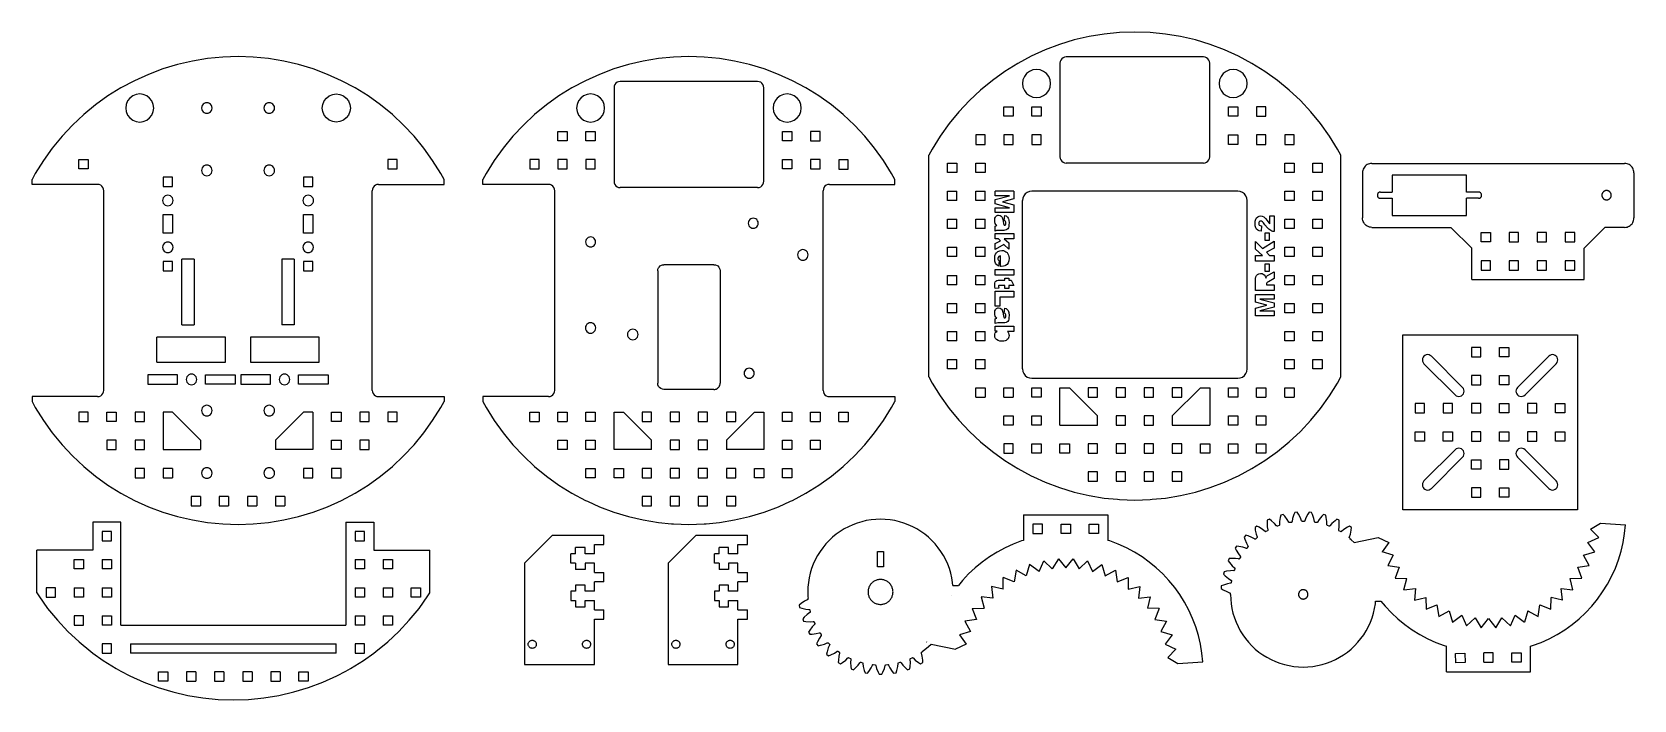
# Model space of a CAD drawing. Header units: millimetres. Extents: x -147 to 367, y -144 to 70.
import ezdxf

# ---------------------------------------------------------------- set-up
doc = ezdxf.new("R2010")
doc.units = ezdxf.units.MM
doc.linetypes.add('K5LT32768', pattern=[0])
doc.layers.add('lower_pad', color=7, linetype='Continuous')

# ---------------------------------------------------------------- blocks, each defined once
blk = doc.blocks.new('U0')
at = {"layer": 'lower_pad', "color": 7, "linetype": 'K5LT32768'}
for p, q in [((187.38, 67.05), (182.69, 65.62)), ((192.16, 68.16), (187.38, 67.05)), ((197.01, 68.96), (192.16, 68.16)), ((201.89, 69.44), (197.01, 68.96)), ((206.8, 69.6), (201.89, 69.44)), ((211.7, 69.44), (206.8, 69.6)), ((216.58, 68.96), (211.7, 69.44)), ((221.43, 68.16), (216.58, 68.96)), ((226.21, 67.05), (221.43, 68.16)), ((230.9, 65.62), (226.21, 67.05)), ((173.62, 61.87), (169.3, 59.56)), ((178.09, 63.89), (173.62, 61.87)), ((182.69, 65.62), (178.09, 63.89)), ((184.8, 61.6), (184.28, 61.54)), ((228.8, 61.6), (184.8, 61.6)), ((229.31, 61.54), (228.8, 61.6)), ((235.5, 63.89), (230.9, 65.62)), ((239.97, 61.87), (235.5, 63.89)), ((244.3, 59.56), (239.97, 61.87)), ((165.13, 56.96), (161.14, 54.1)), ((169.3, 59.56), (165.13, 56.96)), ((173.05, 57), (172.11, 56.29)), ((174.13, 57.45), (173.05, 57)), ((175.3, 57.6), (174.13, 57.45)), ((176.46, 57.45), (175.3, 57.6)), ((177.55, 57), (176.46, 57.45)), ((178.48, 56.29), (177.55, 57)), ((182.86, 60.12), (182.8, 59.6)), ((182.8, 59.6), (182.8, 29.6)), ((183.06, 60.6), (182.86, 60.12)), ((183.38, 61.02), (183.06, 60.6)), ((183.8, 61.34), (183.38, 61.02)), ((184.28, 61.54), (183.8, 61.34)), ((229.8, 61.34), (229.31, 61.54)), ((230.21, 61.02), (229.8, 61.34)), ((230.53, 60.6), (230.21, 61.02)), ((230.73, 60.12), (230.53, 60.6)), ((230.8, 59.6), (230.73, 60.12)), ((230.8, 29.6), (230.8, 59.6)), ((236.05, 57), (235.11, 56.29)), ((237.13, 57.45), (236.05, 57)), ((238.3, 57.6), (237.13, 57.45)), ((239.46, 57.45), (238.3, 57.6)), ((240.55, 57), (239.46, 57.45)), ((241.48, 56.29), (240.55, 57)), ((248.46, 56.96), (244.3, 59.56)), ((252.45, 54.1), (248.46, 56.96)), ((161.14, 54.1), (157.34, 50.99)), ((170.95, 54.27), (170.8, 53.1)), ((170.8, 53.1), (170.95, 51.94)), ((171.4, 55.35), (170.95, 54.27)), ((170.95, 51.94), (171.4, 50.85)), ((172.11, 56.29), (171.4, 55.35)), ((179.19, 55.35), (178.48, 56.29)), ((179.64, 54.27), (179.19, 55.35)), ((179.19, 50.85), (179.64, 51.94)), ((179.8, 53.1), (179.64, 54.27)), ((179.64, 51.94), (179.8, 53.1)), ((233.95, 54.27), (233.8, 53.1)), ((233.8, 53.1), (233.95, 51.94)), ((234.4, 55.35), (233.95, 54.27)), ((233.95, 51.94), (234.4, 50.85)), ((235.11, 56.29), (234.4, 55.35)), ((242.19, 55.35), (241.48, 56.29)), ((242.64, 54.27), (242.19, 55.35)), ((242.19, 50.85), (242.64, 51.94)), ((242.8, 53.1), (242.64, 54.27)), ((242.64, 51.94), (242.8, 53.1)), ((256.25, 50.99), (252.45, 54.1)), ((153.76, 47.64), (150.41, 44.05)), ((157.34, 50.99), (153.76, 47.64)), ((171.4, 50.85), (172.11, 49.92)), ((172.11, 49.92), (173.05, 49.21)), ((173.05, 49.21), (174.13, 48.76)), ((174.13, 48.76), (175.3, 48.6)), ((175.3, 48.6), (176.46, 48.76)), ((176.46, 48.76), (177.55, 49.21)), ((177.55, 49.21), (178.48, 49.92)), ((178.48, 49.92), (179.19, 50.85)), ((234.4, 50.85), (235.11, 49.92)), ((235.11, 49.92), (236.05, 49.21)), ((236.05, 49.21), (237.13, 48.76)), ((237.13, 48.76), (238.3, 48.6)), ((238.3, 48.6), (239.46, 48.76)), ((239.46, 48.76), (240.55, 49.21)), ((240.55, 49.21), (241.48, 49.92)), ((241.48, 49.92), (242.19, 50.85)), ((259.83, 47.64), (256.25, 50.99)), ((263.18, 44.05), (259.83, 47.64)), ((150.41, 44.05), (147.29, 40.26)), ((164.8, 45.6), (167.8, 45.6)), ((164.8, 42.6), (164.8, 45.6)), ((167.8, 42.6), (164.8, 42.6)), ((167.8, 45.6), (167.8, 42.6)), ((173.8, 45.6), (176.8, 45.6)), ((173.8, 42.6), (173.8, 45.6)), ((176.8, 42.6), (173.8, 42.6)), ((176.8, 45.6), (176.8, 42.6)), ((236.8, 45.6), (239.8, 45.6)), ((236.8, 42.6), (236.8, 45.6)), ((239.8, 42.6), (236.8, 42.6)), ((239.8, 45.6), (239.8, 42.6)), ((248.8, 45.6), (245.8, 45.6)), ((245.8, 45.6), (245.8, 42.6)), ((245.8, 42.6), (248.8, 42.6)), ((248.8, 42.6), (248.8, 45.6)), ((266.3, 40.26), (263.18, 44.05)), ((144.43, 36.27), (141.84, 32.1)), ((147.29, 40.26), (144.43, 36.27)), ((158.8, 36.6), (155.8, 36.6)), ((155.8, 36.6), (155.8, 33.6)), ((158.8, 33.6), (158.8, 36.6)), ((164.8, 36.6), (164.8, 33.6)), ((167.8, 36.6), (164.8, 36.6)), ((167.8, 33.6), (167.8, 36.6)), ((176.8, 36.6), (173.8, 36.6)), ((173.8, 36.6), (173.8, 33.6)), ((176.8, 33.6), (176.8, 36.6)), ((236.8, 33.6), (236.8, 36.6)), ((236.8, 36.6), (239.8, 36.6)), ((239.8, 36.6), (239.8, 33.6)), ((248.8, 36.6), (245.8, 36.6)), ((245.8, 36.6), (245.8, 33.6)), ((248.8, 33.6), (248.8, 36.6)), ((257.8, 36.6), (254.8, 36.6)), ((254.8, 36.6), (254.8, 33.6)), ((257.8, 33.6), (257.8, 36.6)), ((269.16, 36.27), (266.3, 40.26)), ((271.75, 32.1), (269.16, 36.27)), ((141.84, 32.1), (140.8, 30.14)), ((155.8, 33.6), (158.8, 33.6)), ((164.8, 33.6), (167.8, 33.6)), ((173.8, 33.6), (176.8, 33.6)), ((239.8, 33.6), (236.8, 33.6)), ((245.8, 33.6), (248.8, 33.6)), ((254.8, 33.6), (257.8, 33.6)), ((272.8, 30.14), (271.75, 32.1)), ((140.8, -40.94), (140.8, 30.14)), ((146.8, 27.6), (149.8, 27.6)), ((146.8, 24.6), (146.8, 27.6)), ((149.8, 27.6), (149.8, 24.6)), ((155.8, 27.6), (158.8, 27.6)), ((155.8, 24.6), (155.8, 27.6)), ((158.8, 27.6), (158.8, 24.6)), ((182.8, 29.6), (182.86, 29.09)), ((182.86, 29.09), (183.06, 28.6)), ((183.06, 28.6), (183.38, 28.19)), ((183.38, 28.19), (183.8, 27.87)), ((183.8, 27.87), (184.28, 27.67)), ((184.28, 27.67), (184.8, 27.6)), ((228.8, 27.6), (184.8, 27.6)), ((228.8, 27.6), (229.31, 27.67)), ((229.31, 27.67), (229.8, 27.87)), ((229.8, 27.87), (230.21, 28.19)), ((230.21, 28.19), (230.53, 28.6)), ((230.53, 28.6), (230.73, 29.09)), ((230.73, 29.09), (230.8, 29.6)), ((254.8, 24.6), (254.8, 27.6)), ((254.8, 27.6), (257.8, 27.6)), ((257.8, 27.6), (257.8, 24.6)), ((263.8, 27.6), (266.8, 27.6)), ((263.8, 24.6), (263.8, 27.6)), ((266.8, 27.6), (266.8, 24.6)), ((272.8, -40.94), (272.8, 30.14)), ((149.8, 24.6), (146.8, 24.6)), ((158.8, 24.6), (155.8, 24.6)), ((257.8, 24.6), (254.8, 24.6)), ((266.8, 24.6), (263.8, 24.6)), ((146.8, 18.6), (149.8, 18.6)), ((146.8, 15.6), (146.8, 18.6)), ((149.8, 15.6), (146.8, 15.6)), ((149.8, 15.6), (149.8, 18.6)), ((155.8, 18.6), (158.8, 18.6)), ((155.8, 15.6), (155.8, 18.6)), ((158.8, 15.6), (155.8, 15.6)), ((158.8, 15.6), (158.8, 18.6)), ((161.99, 17.05), (161.99, 18.59)), ((168.06, 18.59), (161.99, 18.59)), ((166.62, 17.05), (161.99, 17.05)), ((161.99, 15.87), (166.62, 17.05)), ((161.99, 14.48), (161.99, 15.87)), ((168.06, 16.12), (164.36, 15.17)), ((168.06, 18.59), (168.06, 16.12)), ((170.9, 16.38), (170.8, 15.6)), ((170.8, -38.4), (170.8, 15.6)), ((171.2, 17.1), (170.9, 16.38)), ((171.67, 17.72), (171.2, 17.1)), ((172.3, 18.2), (171.67, 17.72)), ((173.02, 18.5), (172.3, 18.2)), ((173.8, 18.6), (173.02, 18.5)), ((239.8, 18.6), (173.8, 18.6)), ((240.57, 18.5), (239.8, 18.6)), ((241.3, 18.2), (240.57, 18.5)), ((241.92, 17.72), (241.3, 18.2)), ((242.39, 17.1), (241.92, 17.72)), ((242.69, 16.38), (242.39, 17.1)), ((242.8, 15.6), (242.69, 16.38)), ((242.8, -38.4), (242.8, 15.6)), ((254.8, 18.6), (257.8, 18.6)), ((254.8, 15.6), (254.8, 18.6)), ((257.8, 15.6), (254.8, 15.6)), ((257.8, 18.6), (257.8, 15.6)), ((263.8, 18.6), (266.8, 18.6)), ((263.8, 15.6), (263.8, 18.6)), ((266.8, 15.6), (263.8, 15.6)), ((266.8, 18.6), (266.8, 15.6)), ((166.62, 13.29), (161.99, 14.48)), ((161.99, 13.29), (166.62, 13.29)), ((161.99, 11.76), (161.99, 13.29)), ((168.06, 11.76), (161.99, 11.76)), ((162.09, 10.24), (162.25, 10.47)), ((162.25, 10.47), (162.44, 10.65)), ((162.44, 10.65), (162.66, 10.78)), ((162.66, 10.78), (162.89, 10.85)), ((162.89, 10.85), (163.15, 10.88)), ((163.15, 10.88), (163.61, 10.81)), ((163.61, 10.81), (163.97, 10.59)), ((163.97, 10.59), (164.12, 10.41)), ((164.12, 10.41), (164.26, 10.17)), ((164.36, 15.17), (168.06, 14.22)), ((164.96, 9.14), (165.13, 10.75)), ((165.13, 10.75), (165.51, 10.64)), ((165.51, 10.64), (165.79, 10.48)), ((165.79, 10.48), (166.02, 10.27)), ((166.02, 10.27), (166.21, 9.99)), ((168.06, 14.22), (168.06, 11.76)), ((245.79, 10.04), (246.15, 10.38)), ((246.15, 10.38), (246.59, 10.59)), ((246.59, 10.59), (247.08, 10.66)), ((247.08, 10.66), (247.61, 10.58)), ((247.61, 10.58), (248.12, 10.34)), ((248.12, 10.34), (248.64, 9.88)), ((250.06, 10.71), (251.41, 10.71)), ((250.06, 8.07), (250.06, 10.71)), ((251.41, 10.71), (251.41, 5.64)), ((146.8, 9.6), (149.8, 9.6)), ((146.8, 6.6), (146.8, 9.6)), ((149.8, 6.6), (146.8, 6.6)), ((149.8, 6.6), (149.8, 9.6)), ((155.8, 9.6), (158.8, 9.6)), ((155.8, 6.6), (155.8, 9.6)), ((158.8, 6.6), (155.8, 6.6)), ((158.8, 6.6), (158.8, 9.6)), ((161.89, 9.28), (161.91, 9.65)), ((161.93, 8.72), (161.89, 9.28)), ((161.91, 9.65), (161.98, 9.97)), ((162.07, 8.24), (161.93, 8.72)), ((161.98, 9.97), (162.09, 10.24)), ((161.99, 7.4), (162.25, 7.52)), ((161.99, 5.82), (161.99, 7.4)), ((162.44, 5.99), (161.99, 5.82)), ((162.25, 7.91), (162.07, 8.24)), ((162.52, 7.58), (162.25, 7.91)), ((162.25, 7.52), (162.52, 7.58)), ((162.92, 6.03), (162.44, 5.99)), ((164.86, 6.03), (162.92, 6.03)), ((164.26, 10.17), (164.45, 9.5)), ((164.45, 9.5), (164.72, 8.27)), ((164.72, 8.27), (164.92, 7.67)), ((165.18, 6.06), (164.86, 6.03)), ((164.92, 7.67), (165.19, 7.71)), ((165.2, 9.02), (164.96, 9.14)), ((165.52, 6.15), (165.18, 6.06)), ((165.19, 7.71), (165.36, 7.8)), ((165.35, 8.88), (165.2, 9.02)), ((165.45, 8.62), (165.35, 8.88)), ((165.36, 7.8), (165.45, 7.98)), ((165.48, 8.25), (165.45, 8.62)), ((165.45, 7.98), (165.48, 8.25)), ((165.82, 6.3), (165.52, 6.15)), ((166.04, 6.49), (165.82, 6.3)), ((166.27, 6.83), (166.04, 6.49)), ((166.21, 9.99), (166.33, 9.71)), ((166.4, 7.26), (166.27, 6.83)), ((166.33, 9.71), (166.41, 9.35)), ((166.46, 7.79), (166.4, 7.26)), ((166.41, 9.35), (166.48, 8.47)), ((166.48, 8.47), (166.46, 7.79)), ((245.34, 8.21), (245.39, 9.01)), ((245.39, 7.45), (245.34, 8.21)), ((245.39, 9.01), (245.54, 9.6)), ((245.55, 6.87), (245.39, 7.45)), ((245.54, 9.6), (245.79, 10.04)), ((245.8, 6.45), (245.55, 6.87)), ((246.15, 6.13), (245.8, 6.45)), ((246.62, 5.9), (246.15, 6.13)), ((246.52, 8.54), (246.47, 8.26)), ((246.47, 8.26), (246.52, 7.96)), ((246.67, 8.77), (246.52, 8.54)), ((246.52, 7.96), (246.67, 7.73)), ((247.24, 5.76), (246.62, 5.9)), ((246.88, 8.93), (246.67, 8.77)), ((246.67, 7.73), (246.95, 7.56)), ((247.13, 8.98), (246.88, 8.93)), ((246.95, 7.56), (247.38, 7.45)), ((247.39, 8.93), (247.13, 8.98)), ((247.38, 7.45), (247.24, 5.76)), ((247.67, 8.77), (247.39, 8.93)), ((248.01, 8.43), (247.67, 8.77)), ((248.49, 7.82), (248.01, 8.43)), ((249.31, 6.8), (248.49, 7.82)), ((248.59, 5.23), (249.87, 5.23)), ((248.59, 2.77), (248.59, 5.23)), ((248.64, 9.88), (249.21, 9.15)), ((249.21, 9.15), (249.69, 8.47)), ((249.68, 6.43), (249.31, 6.8)), ((250.02, 6.17), (249.68, 6.43)), ((249.69, 8.47), (250.06, 8.07)), ((249.87, 5.23), (249.87, 2.77)), ((250.69, 5.81), (250.02, 6.17)), ((251.04, 5.7), (250.69, 5.81)), ((251.41, 5.64), (251.04, 5.7)), ((254.8, 9.6), (257.8, 9.6)), ((254.8, 6.6), (254.8, 9.6)), ((257.8, 6.6), (254.8, 6.6)), ((257.8, 9.6), (257.8, 6.6)), ((263.8, 9.6), (266.8, 9.6)), ((263.8, 6.6), (263.8, 9.6)), ((266.8, 6.6), (263.8, 6.6)), ((266.8, 9.6), (266.8, 6.6)), ((146.8, 0.6), (149.8, 0.6)), ((146.8, -2.4), (146.8, 0.6)), ((149.8, -2.4), (149.8, 0.6)), ((155.8, 0.6), (158.8, 0.6)), ((155.8, -2.4), (155.8, 0.6)), ((158.8, -2.4), (158.8, 0.6)), ((161.99, 5.02), (168.06, 5.02)), ((161.99, 3.29), (161.99, 5.02)), ((163.13, 3.29), (161.99, 3.29)), ((161.99, 1.77), (163.75, 2.66)), ((161.99, -0.13), (161.99, 1.77)), ((164.84, 1.54), (161.99, -0.13)), ((163.75, 2.66), (163.13, 3.29)), ((166.38, -0.04), (164.84, 1.54)), ((164.92, 3.29), (166.38, 2.03)), ((168.06, 3.29), (164.92, 3.29)), ((166.38, 2.03), (166.38, -0.04)), ((168.06, 5.02), (168.06, 3.29)), ((245.44, 2.48), (247.69, 0.26)), ((245.44, -0.02), (245.44, 2.48)), ((247.69, 0.26), (251.41, 2.58)), ((249.87, 2.77), (248.59, 2.77)), ((251.41, 0.27), (248.95, -1.01)), ((251.41, 2.58), (251.41, 0.27)), ((254.8, 0.6), (257.8, 0.6)), ((254.8, -2.4), (254.8, 0.6)), ((257.8, 0.6), (257.8, -2.4)), ((263.8, 0.6), (266.8, 0.6)), ((263.8, -2.4), (263.8, 0.6)), ((266.8, 0.6), (266.8, -2.4)), ((149.8, -2.4), (146.8, -2.4)), ((158.8, -2.4), (155.8, -2.4)), ((161.89, -2.96), (161.95, -2.18)), ((161.96, -3.85), (161.89, -2.96)), ((161.95, -2.18), (162.13, -1.59)), ((162.05, -4.21), (161.96, -3.85)), ((162.17, -4.51), (162.05, -4.21)), ((162.13, -1.59), (162.45, -1.13)), ((162.34, -4.77), (162.17, -4.51)), ((162.56, -5.01), (162.34, -4.77)), ((162.45, -1.13), (162.92, -0.76)), ((163.12, -5.43), (162.56, -5.01)), ((162.95, -2.64), (162.88, -3)), ((162.88, -3), (162.91, -3.24)), ((162.91, -3.24), (163, -3.47)), ((162.92, -0.76), (163.2, -0.61)), ((163.16, -2.36), (162.95, -2.64)), ((163, -3.47), (163.28, -3.77)), ((163.28, -3.77), (163.12, -5.43)), ((163.41, -2.22), (163.16, -2.36)), ((163.2, -0.61), (163.5, -0.51)), ((163.77, -2.14), (163.41, -2.22)), ((163.5, -0.51), (164.18, -0.43)), ((163.77, -5.52), (163.77, -2.14)), ((164.18, -0.43), (164.67, -0.47)), ((164.67, -0.47), (165.11, -0.59)), ((165.11, -0.59), (165.5, -0.8)), ((165.85, -4.89), (165.37, -5.24)), ((165.5, -0.8), (165.85, -1.09)), ((165.85, -1.09), (166.12, -1.45)), ((166.2, -4.4), (165.85, -4.89)), ((166.12, -1.45), (166.32, -1.88)), ((166.32, -4.11), (166.2, -4.4)), ((166.32, -1.88), (166.44, -2.36)), ((166.41, -3.76), (166.32, -4.11)), ((166.48, -2.91), (166.41, -3.76)), ((166.44, -2.36), (166.48, -2.91)), ((247.69, -1.99), (245.44, -0.02)), ((245.44, -1.99), (247.69, -1.99)), ((245.44, -3.86), (245.44, -1.99)), ((251.41, -3.86), (245.44, -3.86)), ((248.59, -4.68), (249.87, -4.68)), ((248.59, -7.14), (248.59, -4.68)), ((248.95, -1.01), (249.95, -1.99)), ((249.87, -4.68), (249.87, -7.14)), ((249.95, -1.99), (251.41, -1.99)), ((251.41, -1.99), (251.41, -3.86)), ((257.8, -2.4), (254.8, -2.4)), ((266.8, -2.4), (263.8, -2.4)), ((146.8, -8.4), (149.8, -8.4)), ((146.8, -11.4), (146.8, -8.4)), ((149.8, -11.4), (149.8, -8.4)), ((155.8, -8.4), (158.8, -8.4)), ((155.8, -11.4), (155.8, -8.4)), ((158.8, -11.4), (158.8, -8.4)), ((161.99, -8.36), (161.99, -6.48)), ((161.99, -6.48), (168.06, -6.48)), ((168.06, -8.36), (161.99, -8.36)), ((162.05, -10.52), (162.25, -10.27)), ((162.25, -10.27), (162.54, -10.08)), ((162.54, -10.08), (162.97, -9.98)), ((162.97, -9.98), (163.6, -9.94)), ((163.6, -9.94), (165.15, -9.94)), ((163.96, -5.52), (163.77, -5.52)), ((164.75, -5.45), (163.96, -5.52)), ((165.08, -5.36), (164.75, -5.45)), ((165.37, -5.24), (165.08, -5.36)), ((165.15, -9.94), (165.15, -9.32)), ((165.15, -9.32), (166.38, -9.32)), ((166.38, -9.32), (166.38, -9.94)), ((166.38, -9.94), (167.19, -9.94)), ((167.19, -9.94), (168.06, -11.63)), ((168.06, -6.48), (168.06, -8.36)), ((245.44, -10.15), (245.48, -9.39)), ((245.44, -13.29), (245.44, -10.15)), ((245.48, -9.39), (245.59, -8.82)), ((245.59, -8.82), (245.8, -8.41)), ((245.8, -8.41), (246.13, -8.08)), ((246.13, -8.08), (246.57, -7.87)), ((246.57, -7.87), (247.1, -7.8)), ((247.1, -7.8), (247.56, -7.85)), ((247.56, -7.85), (247.95, -8.01)), ((247.95, -8.01), (248.28, -8.27)), ((248.28, -8.27), (248.54, -8.61)), ((248.54, -8.61), (248.67, -8.89)), ((249.87, -7.14), (248.59, -7.14)), ((248.67, -8.89), (248.77, -9.27)), ((248.77, -9.27), (248.99, -8.78)), ((248.99, -8.78), (249.31, -8.48)), ((249.31, -8.48), (249.68, -8.21)), ((251.41, -9.43), (249.58, -10.43)), ((249.68, -8.21), (251.41, -7.3)), ((251.41, -7.3), (251.41, -9.43)), ((254.8, -8.4), (257.8, -8.4)), ((254.8, -11.4), (254.8, -8.4)), ((257.8, -8.4), (257.8, -11.4)), ((263.8, -8.4), (266.8, -8.4)), ((263.8, -11.4), (263.8, -8.4)), ((266.8, -8.4), (266.8, -11.4)), ((149.8, -11.4), (146.8, -11.4)), ((158.8, -11.4), (155.8, -11.4)), ((161.89, -11.45), (161.93, -10.91)), ((161.92, -12.02), (161.89, -11.45)), ((162.02, -12.62), (161.92, -12.02)), ((161.93, -10.91), (162.05, -10.52)), ((161.99, -18.28), (161.99, -13.47)), ((161.99, -13.47), (168.06, -13.47)), ((163.19, -12.5), (162.02, -12.62)), ((163.11, -11.8), (163.08, -11.97)), ((163.08, -11.97), (163.19, -12.5)), ((163.22, -11.68), (163.11, -11.8)), ((163.59, -11.63), (163.22, -11.68)), ((168.06, -15.35), (163.48, -15.35)), ((163.48, -15.35), (163.48, -18.28)), ((165.15, -11.63), (163.59, -11.63)), ((165.15, -12.56), (165.15, -11.63)), ((166.38, -12.56), (165.15, -12.56)), ((168.06, -11.63), (166.38, -11.63)), ((166.38, -11.63), (166.38, -12.56)), ((168.06, -13.47), (168.06, -15.35)), ((251.41, -13.29), (245.44, -13.29)), ((245.44, -14.51), (251.41, -14.51)), ((245.44, -16.98), (245.44, -14.51)), ((249.02, -10.99), (248.99, -11.23)), ((248.99, -11.23), (248.99, -11.4)), ((248.99, -11.4), (251.41, -11.4)), ((249.12, -10.77), (249.02, -10.99)), ((249.29, -10.61), (249.12, -10.77)), ((249.58, -10.43), (249.29, -10.61)), ((251.41, -11.4), (251.41, -13.29)), ((251.41, -14.51), (251.41, -16.05)), ((257.8, -11.4), (254.8, -11.4)), ((266.8, -11.4), (263.8, -11.4)), ((146.8, -17.4), (149.8, -17.4)), ((146.8, -20.4), (146.8, -17.4)), ((149.8, -20.4), (146.8, -20.4)), ((149.8, -20.4), (149.8, -17.4)), ((155.8, -17.4), (158.8, -17.4)), ((155.8, -20.4), (155.8, -17.4)), ((158.8, -20.4), (155.8, -20.4)), ((158.8, -20.4), (158.8, -17.4)), ((161.89, -20.41), (161.91, -20.04)), ((161.93, -20.97), (161.89, -20.41)), ((161.91, -20.04), (161.98, -19.72)), ((161.98, -19.72), (162.09, -19.45)), ((163.48, -18.28), (161.99, -18.28)), ((162.09, -19.45), (162.25, -19.22)), ((162.25, -19.22), (162.44, -19.04)), ((162.44, -19.04), (162.66, -18.91)), ((162.66, -18.91), (162.89, -18.84)), ((162.89, -18.84), (163.15, -18.81)), ((163.15, -18.81), (163.61, -18.88)), ((163.61, -18.88), (163.97, -19.1)), ((163.97, -19.1), (164.12, -19.28)), ((164.12, -19.28), (164.26, -19.52)), ((164.26, -19.52), (164.45, -20.19)), ((164.45, -20.19), (164.72, -21.42)), ((164.96, -20.55), (165.13, -18.94)), ((165.13, -18.94), (165.51, -19.05)), ((165.51, -19.05), (165.79, -19.21)), ((165.79, -19.21), (166.02, -19.42)), ((166.02, -19.42), (166.21, -19.7)), ((166.21, -19.7), (166.33, -19.98)), ((166.33, -19.98), (166.41, -20.34)), ((166.41, -20.34), (166.48, -21.22)), ((249.07, -17.93), (245.44, -16.98)), ((245.44, -18.88), (249.07, -17.93)), ((245.44, -21.35), (245.44, -18.88)), ((251.41, -16.05), (246.86, -16.05)), ((246.86, -16.05), (251.41, -17.24)), ((251.41, -18.63), (246.86, -19.81)), ((246.86, -19.81), (251.41, -19.81)), ((251.41, -17.24), (251.41, -18.63)), ((251.41, -19.81), (251.41, -21.35)), ((254.8, -17.4), (257.8, -17.4)), ((254.8, -20.4), (254.8, -17.4)), ((257.8, -20.4), (254.8, -20.4)), ((257.8, -17.4), (257.8, -20.4)), ((263.8, -17.4), (266.8, -17.4)), ((263.8, -20.4), (263.8, -17.4)), ((266.8, -20.4), (263.8, -20.4)), ((266.8, -17.4), (266.8, -20.4)), ((162.07, -21.45), (161.93, -20.97)), ((161.99, -22.29), (162.25, -22.17)), ((161.99, -23.87), (161.99, -22.29)), ((162.44, -23.7), (161.99, -23.87)), ((161.99, -26.26), (161.99, -24.68)), ((161.99, -24.68), (168.06, -24.68)), ((162.25, -21.78), (162.07, -21.45)), ((162.52, -22.11), (162.25, -21.78)), ((162.25, -22.17), (162.52, -22.11)), ((162.92, -23.66), (162.44, -23.7)), ((164.86, -23.66), (162.92, -23.66)), ((164.72, -21.42), (164.92, -22.02)), ((165.18, -23.63), (164.86, -23.66)), ((164.92, -22.02), (165.19, -21.98)), ((165.2, -20.67), (164.96, -20.55)), ((165.52, -23.54), (165.18, -23.63)), ((165.19, -21.98), (165.36, -21.89)), ((165.35, -20.81), (165.2, -20.67)), ((165.45, -21.07), (165.35, -20.81)), ((165.36, -21.89), (165.45, -21.71)), ((165.48, -21.44), (165.45, -21.07)), ((165.45, -21.71), (165.48, -21.44)), ((165.82, -23.39), (165.52, -23.54)), ((166.04, -23.2), (165.82, -23.39)), ((166.27, -22.85), (166.04, -23.2)), ((166.4, -22.43), (166.27, -22.85)), ((166.46, -21.9), (166.4, -22.43)), ((166.48, -21.22), (166.46, -21.9)), ((168.06, -24.68), (168.06, -26.38)), ((251.41, -21.35), (245.44, -21.35)), ((146.8, -26.4), (149.8, -26.4)), ((146.8, -29.4), (146.8, -26.4)), ((149.8, -29.4), (146.8, -29.4)), ((149.8, -29.4), (149.8, -26.4)), ((155.8, -29.4), (155.8, -26.4)), ((155.8, -26.4), (158.8, -26.4)), ((158.8, -29.4), (155.8, -29.4)), ((158.8, -29.4), (158.8, -26.4)), ((161.89, -27.68), (161.93, -27.25)), ((161.95, -28.17), (161.89, -27.68)), ((161.93, -27.25), (162.08, -26.86)), ((162.16, -28.62), (161.95, -28.17)), ((162.64, -26.26), (161.99, -26.26)), ((162.08, -26.86), (162.29, -26.57)), ((162.5, -29), (162.16, -28.62)), ((162.29, -26.57), (162.64, -26.26)), ((162.98, -29.28), (162.5, -29)), ((163.57, -29.46), (162.98, -29.28)), ((164.25, -29.52), (163.57, -29.46)), ((164.76, -29.49), (164.25, -29.52)), ((165.2, -29.39), (164.76, -29.49)), ((165.59, -29.23), (165.2, -29.39)), ((165.91, -29), (165.59, -29.23)), ((166.16, -28.72), (165.91, -29)), ((168.06, -26.38), (165.95, -26.38)), ((165.95, -26.38), (166.18, -26.65)), ((166.34, -28.4), (166.16, -28.72)), ((166.18, -26.65), (166.35, -26.96)), ((166.45, -28.05), (166.34, -28.4)), ((166.35, -26.96), (166.45, -27.3)), ((166.45, -27.3), (166.48, -27.67)), ((166.48, -27.67), (166.45, -28.05)), ((254.8, -26.4), (257.8, -26.4)), ((254.8, -29.4), (254.8, -26.4)), ((257.8, -29.4), (254.8, -29.4)), ((257.8, -26.4), (257.8, -29.4)), ((263.8, -26.4), (266.8, -26.4)), ((263.8, -29.4), (263.8, -26.4)), ((266.8, -29.4), (263.8, -29.4)), ((266.8, -26.4), (266.8, -29.4)), ((146.8, -35.4), (149.8, -35.4)), ((146.8, -38.4), (146.8, -35.4)), ((149.8, -38.4), (149.8, -35.4)), ((155.8, -38.4), (155.8, -35.4)), ((155.8, -35.4), (158.8, -35.4)), ((158.8, -38.4), (158.8, -35.4)), ((254.8, -38.4), (254.8, -35.4)), ((254.8, -35.4), (257.8, -35.4)), ((257.8, -35.4), (257.8, -38.4)), ((263.8, -35.4), (266.8, -35.4)), ((263.8, -38.4), (263.8, -35.4)), ((266.8, -35.4), (266.8, -38.4)), ((140.8, -40.94), (141.84, -42.9)), ((149.8, -38.4), (146.8, -38.4)), ((158.8, -38.4), (155.8, -38.4)), ((170.8, -38.4), (170.9, -39.17)), ((170.9, -39.17), (171.2, -39.9)), ((171.2, -39.9), (171.67, -40.52)), ((171.67, -40.52), (172.3, -40.99)), ((172.3, -40.99), (173.02, -41.29)), ((240.57, -41.29), (241.3, -40.99)), ((241.3, -40.99), (241.92, -40.52)), ((241.92, -40.52), (242.39, -39.9)), ((242.39, -39.9), (242.69, -39.17)), ((242.69, -39.17), (242.8, -38.4)), ((257.8, -38.4), (254.8, -38.4)), ((266.8, -38.4), (263.8, -38.4)), ((271.75, -42.9), (272.8, -40.94)), ((141.84, -42.9), (144.43, -47.06)), ((155.8, -44.4), (158.8, -44.4)), ((155.8, -47.4), (155.8, -44.4)), ((158.8, -44.4), (158.8, -47.4)), ((164.8, -47.4), (164.8, -44.4)), ((164.8, -44.4), (167.8, -44.4)), ((167.8, -44.4), (167.8, -47.4)), ((173.02, -41.29), (173.8, -41.4)), ((173.8, -41.4), (239.8, -41.4)), ((173.8, -44.4), (176.8, -44.4)), ((173.8, -47.4), (173.8, -44.4)), ((176.8, -44.4), (176.8, -47.4)), ((182.8, -44.4), (185.8, -44.4)), ((182.8, -56.4), (182.8, -44.4)), ((194.8, -53.4), (185.8, -44.4)), ((194.8, -44.4), (191.8, -44.4)), ((191.8, -44.4), (191.8, -47.4)), ((194.8, -47.4), (194.8, -44.4)), ((203.8, -44.4), (200.8, -44.4)), ((200.8, -44.4), (200.8, -47.4)), ((203.8, -47.4), (203.8, -44.4)), ((212.8, -44.4), (209.8, -44.4)), ((209.8, -44.4), (209.8, -47.4)), ((212.8, -47.4), (212.8, -44.4)), ((218.8, -53.4), (227.8, -44.4)), ((221.8, -44.4), (218.8, -44.4)), ((218.8, -44.4), (218.8, -47.4)), ((221.8, -47.4), (221.8, -44.4)), ((227.8, -44.4), (230.8, -44.4)), ((230.8, -44.4), (230.8, -56.4)), ((236.8, -44.4), (239.8, -44.4)), ((236.8, -47.4), (236.8, -44.4)), ((239.8, -41.4), (240.57, -41.29)), ((239.8, -44.4), (239.8, -47.4)), ((245.8, -44.4), (248.8, -44.4)), ((245.8, -47.4), (245.8, -44.4)), ((248.8, -44.4), (248.8, -47.4)), ((254.8, -44.4), (257.8, -44.4)), ((254.8, -47.4), (254.8, -44.4)), ((257.8, -44.4), (257.8, -47.4)), ((269.16, -47.06), (271.75, -42.9)), ((144.43, -47.06), (147.29, -51.05)), ((147.29, -51.05), (150.41, -54.85)), ((155.8, -47.4), (158.8, -47.4)), ((164.8, -47.4), (167.8, -47.4)), ((176.8, -47.4), (173.8, -47.4)), ((191.8, -47.4), (194.8, -47.4)), ((200.8, -47.4), (203.8, -47.4)), ((209.8, -47.4), (212.8, -47.4)), ((218.8, -47.4), (221.8, -47.4)), ((239.8, -47.4), (236.8, -47.4)), ((245.8, -47.4), (248.8, -47.4)), ((254.8, -47.4), (257.8, -47.4)), ((263.18, -54.85), (266.3, -51.05)), ((266.3, -51.05), (269.16, -47.06)), ((150.41, -54.85), (153.76, -58.43)), ((164.8, -53.4), (167.8, -53.4)), ((164.8, -56.4), (164.8, -53.4)), ((167.8, -56.4), (164.8, -56.4)), ((167.8, -53.4), (167.8, -56.4)), ((173.8, -53.4), (176.8, -53.4)), ((173.8, -56.4), (173.8, -53.4)), ((176.8, -56.4), (173.8, -56.4)), ((176.8, -53.4), (176.8, -56.4)), ((182.8, -56.4), (194.8, -56.4)), ((194.8, -56.4), (194.8, -53.4)), ((203.8, -53.4), (200.8, -53.4)), ((200.8, -53.4), (200.8, -56.4)), ((200.8, -56.4), (203.8, -56.4)), ((203.8, -56.4), (203.8, -53.4)), ((212.8, -53.4), (209.8, -53.4)), ((209.8, -53.4), (209.8, -56.4)), ((209.8, -56.4), (212.8, -56.4)), ((212.8, -56.4), (212.8, -53.4)), ((218.8, -53.4), (218.8, -56.4)), ((218.8, -56.4), (230.8, -56.4)), ((236.8, -53.4), (239.8, -53.4)), ((236.8, -56.4), (236.8, -53.4)), ((239.8, -56.4), (236.8, -56.4)), ((239.8, -53.4), (239.8, -56.4)), ((245.8, -53.4), (248.8, -53.4)), ((245.8, -56.4), (245.8, -53.4)), ((248.8, -56.4), (245.8, -56.4)), ((248.8, -53.4), (248.8, -56.4)), ((259.83, -58.43), (263.18, -54.85)), ((153.76, -58.43), (157.34, -61.78)), ((256.25, -61.78), (259.83, -58.43)), ((157.34, -61.78), (161.14, -64.9)), ((161.14, -64.9), (165.13, -67.76)), ((167.8, -62.4), (164.8, -62.4)), ((164.8, -62.4), (164.8, -65.4)), ((164.8, -65.4), (167.8, -65.4)), ((167.8, -65.4), (167.8, -62.4)), ((173.8, -62.4), (176.8, -62.4)), ((173.8, -65.4), (173.8, -62.4)), ((176.8, -65.4), (173.8, -65.4)), ((176.8, -62.4), (176.8, -65.4)), ((182.8, -62.4), (185.8, -62.4)), ((182.8, -65.4), (182.8, -62.4)), ((185.8, -65.4), (182.8, -65.4)), ((185.8, -62.4), (185.8, -65.4)), ((194.8, -62.4), (191.8, -62.4)), ((191.8, -62.4), (191.8, -65.4)), ((191.8, -65.4), (194.8, -65.4)), ((194.8, -65.4), (194.8, -62.4)), ((203.8, -62.4), (200.8, -62.4)), ((200.8, -62.4), (200.8, -65.4)), ((200.8, -65.4), (203.8, -65.4)), ((203.8, -65.4), (203.8, -62.4)), ((212.8, -62.4), (209.8, -62.4)), ((209.8, -62.4), (209.8, -65.4)), ((209.8, -65.4), (212.8, -65.4)), ((212.8, -65.4), (212.8, -62.4)), ((221.8, -62.4), (218.8, -62.4)), ((218.8, -62.4), (218.8, -65.4)), ((218.8, -65.4), (221.8, -65.4)), ((221.8, -65.4), (221.8, -62.4)), ((227.8, -62.4), (230.8, -62.4)), ((227.8, -65.4), (227.8, -62.4)), ((230.8, -65.4), (227.8, -65.4)), ((230.8, -62.4), (230.8, -65.4)), ((236.8, -62.4), (239.8, -62.4)), ((236.8, -65.4), (236.8, -62.4)), ((239.8, -65.4), (236.8, -65.4)), ((239.8, -62.4), (239.8, -65.4)), ((245.8, -62.4), (248.8, -62.4)), ((245.8, -65.4), (245.8, -62.4)), ((248.8, -65.4), (245.8, -65.4)), ((248.46, -67.76), (252.45, -64.9)), ((248.8, -62.4), (248.8, -65.4)), ((252.45, -64.9), (256.25, -61.78)), ((165.13, -67.76), (169.3, -70.35)), ((169.3, -70.35), (173.62, -72.66)), ((194.8, -71.4), (191.8, -71.4)), ((191.8, -71.4), (191.8, -74.4)), ((194.8, -74.4), (194.8, -71.4)), ((203.8, -71.4), (200.8, -71.4)), ((200.8, -71.4), (200.8, -74.4)), ((203.8, -74.4), (203.8, -71.4)), ((212.8, -71.4), (209.8, -71.4)), ((209.8, -71.4), (209.8, -74.4)), ((212.8, -74.4), (212.8, -71.4)), ((221.8, -71.4), (218.8, -71.4)), ((218.8, -71.4), (218.8, -74.4)), ((221.8, -74.4), (221.8, -71.4)), ((239.97, -72.66), (244.3, -70.35)), ((244.3, -70.35), (248.46, -67.76)), ((173.62, -72.66), (174.3, -72.97)), ((174.3, -72.97), (178.09, -74.69)), ((178.09, -74.69), (182.69, -76.42)), ((182.69, -76.42), (187.38, -77.84)), ((191.8, -74.4), (194.8, -74.4)), ((200.8, -74.4), (203.8, -74.4)), ((209.8, -74.4), (212.8, -74.4)), ((218.8, -74.4), (221.8, -74.4)), ((226.21, -77.84), (230.9, -76.42)), ((230.9, -76.42), (235.5, -74.69)), ((235.5, -74.69), (239.3, -72.97)), ((239.3, -72.97), (239.97, -72.66)), ((187.38, -77.84), (192.16, -78.96)), ((192.16, -78.96), (197.01, -79.76)), ((197.01, -79.76), (201.23, -80.17)), ((201.23, -80.17), (201.89, -80.24)), ((201.89, -80.24), (206.8, -80.4)), ((206.8, -80.4), (211.7, -80.24)), ((211.7, -80.24), (212.36, -80.17)), ((212.36, -80.17), (216.58, -79.76)), ((216.58, -79.76), (221.43, -78.96)), ((221.43, -78.96), (226.21, -77.84))]:
    blk.add_line(p, q, dxfattribs=at)
blk = doc.blocks.new('U1')
at = {"layer": 'lower_pad', "color": 7, "linetype": 'K5LT32768'}
for p, q in [((20.21, -91.65), (11.21, -100.65)), ((20.21, -91.65), (36.61, -91.65)), ((36.61, -94.65), (36.61, -91.65)), ((30.61, -95.65), (27.61, -95.65)), ((27.61, -97.65), (27.61, -95.65)), ((30.61, -97.65), (30.61, -95.65)), ((33.61, -94.65), (36.61, -94.65)), ((33.61, -97.65), (33.61, -94.65)), ((11.21, -100.65), (11.21, -106.65)), ((27.61, -97.65), (26.11, -97.65)), ((26.11, -100.65), (26.11, -97.65)), ((27.61, -100.65), (26.11, -100.65)), ((27.61, -100.65), (27.61, -102.65)), ((30.61, -102.65), (27.61, -102.65)), ((33.61, -97.65), (30.61, -97.65)), ((30.61, -100.65), (30.61, -102.65)), ((33.61, -100.65), (30.61, -100.65)), ((33.61, -103.65), (33.61, -100.65)), ((11.21, -106.65), (11.21, -133.15)), ((30.61, -107.65), (27.61, -107.65)), ((27.61, -107.65), (27.61, -109.65)), ((30.61, -109.65), (30.61, -107.65)), ((33.61, -103.65), (36.61, -103.65)), ((33.61, -109.65), (33.61, -106.65)), ((36.61, -106.65), (33.61, -106.65)), ((36.61, -106.65), (36.61, -103.65)), ((27.61, -109.65), (26.11, -109.65)), ((26.11, -109.65), (26.11, -112.65)), ((26.11, -112.65), (27.61, -112.65)), ((27.61, -112.65), (27.61, -114.65)), ((33.61, -109.65), (30.61, -109.65)), ((30.61, -114.65), (30.61, -112.65)), ((30.61, -112.65), (33.61, -112.65)), ((33.61, -115.65), (33.61, -112.65)), ((27.61, -114.65), (30.61, -114.65)), ((33.61, -115.65), (36.61, -115.65)), ((36.61, -118.65), (36.61, -115.65)), ((33.61, -118.65), (36.61, -118.65)), ((33.61, -133.15), (33.61, -118.65)), ((12.41, -126.65), (12.42, -126.48)), ((12.42, -126.82), (12.41, -126.65)), ((12.42, -126.48), (12.45, -126.31)), ((12.45, -126.98), (12.42, -126.82)), ((12.45, -126.31), (12.5, -126.15)), ((12.5, -127.14), (12.45, -126.98)), ((12.5, -126.15), (12.58, -126)), ((12.58, -127.3), (12.5, -127.14)), ((12.58, -126), (12.67, -125.86)), ((12.67, -127.44), (12.58, -127.3)), ((12.67, -125.86), (12.79, -125.73)), ((12.79, -127.57), (12.67, -127.44)), ((12.79, -125.73), (12.91, -125.62)), ((12.91, -127.68), (12.79, -127.57)), ((12.91, -125.62), (13.06, -125.52)), ((13.06, -127.77), (12.91, -127.68)), ((13.06, -125.52), (13.21, -125.45)), ((13.21, -127.85), (13.06, -127.77)), ((13.21, -125.45), (13.37, -125.39)), ((13.37, -127.9), (13.21, -127.85)), ((13.37, -125.39), (13.54, -125.36)), ((13.54, -127.94), (13.37, -127.9)), ((13.54, -125.36), (13.71, -125.35)), ((13.71, -127.95), (13.54, -127.94)), ((13.71, -125.35), (13.88, -125.36)), ((13.88, -127.94), (13.71, -127.95)), ((13.88, -125.36), (14.04, -125.39)), ((14.04, -127.9), (13.88, -127.94)), ((14.04, -125.39), (14.2, -125.45)), ((14.2, -127.85), (14.04, -127.9)), ((14.2, -125.45), (14.36, -125.52)), ((14.36, -127.77), (14.2, -127.85)), ((14.36, -125.52), (14.5, -125.62)), ((14.5, -127.68), (14.36, -127.77)), ((14.5, -125.62), (14.62, -125.73)), ((14.62, -127.57), (14.5, -127.68)), ((14.62, -125.73), (14.74, -125.86)), ((14.74, -127.44), (14.62, -127.57)), ((14.74, -125.86), (14.83, -126)), ((14.83, -127.3), (14.74, -127.44)), ((14.83, -126), (14.91, -126.15)), ((14.91, -127.14), (14.83, -127.3)), ((14.91, -126.15), (14.96, -126.31)), ((14.96, -126.98), (14.91, -127.14)), ((14.96, -126.31), (14.99, -126.48)), ((14.99, -126.82), (14.96, -126.98)), ((14.99, -126.48), (15.01, -126.65)), ((15.01, -126.65), (14.99, -126.82)), ((29.81, -126.65), (29.82, -126.48)), ((29.82, -126.82), (29.81, -126.65)), ((29.82, -126.48), (29.85, -126.31)), ((29.85, -126.98), (29.82, -126.82)), ((29.85, -126.31), (29.9, -126.15)), ((29.9, -127.14), (29.85, -126.98)), ((29.9, -126.15), (29.98, -126)), ((29.98, -127.3), (29.9, -127.14)), ((29.98, -126), (30.07, -125.86)), ((30.07, -127.44), (29.98, -127.3)), ((30.07, -125.86), (30.19, -125.73)), ((30.19, -127.57), (30.07, -127.44)), ((30.19, -125.73), (30.31, -125.62)), ((30.31, -127.68), (30.19, -127.57)), ((30.31, -125.62), (30.46, -125.52)), ((30.46, -127.77), (30.31, -127.68)), ((30.46, -125.52), (30.61, -125.45)), ((30.61, -127.85), (30.46, -127.77)), ((30.61, -125.45), (30.77, -125.39)), ((30.77, -127.9), (30.61, -127.85)), ((30.77, -125.39), (30.94, -125.36)), ((30.94, -127.94), (30.77, -127.9)), ((30.94, -125.36), (31.11, -125.35)), ((31.11, -127.95), (30.94, -127.94)), ((31.11, -125.35), (31.28, -125.36)), ((31.28, -127.94), (31.11, -127.95)), ((31.28, -125.36), (31.44, -125.39)), ((31.44, -127.9), (31.28, -127.94)), ((31.44, -125.39), (31.6, -125.45)), ((31.6, -127.85), (31.44, -127.9)), ((31.6, -125.45), (31.76, -125.52)), ((31.76, -127.77), (31.6, -127.85)), ((31.76, -125.52), (31.9, -125.62)), ((31.9, -127.68), (31.76, -127.77)), ((31.9, -125.62), (32.02, -125.73)), ((32.02, -127.57), (31.9, -127.68)), ((32.02, -125.73), (32.14, -125.86)), ((32.14, -127.44), (32.02, -127.57)), ((32.14, -125.86), (32.23, -126)), ((32.23, -127.3), (32.14, -127.44)), ((32.23, -126), (32.31, -126.15)), ((32.31, -127.14), (32.23, -127.3)), ((32.31, -126.15), (32.36, -126.31)), ((32.36, -126.98), (32.31, -127.14)), ((32.36, -126.31), (32.39, -126.48)), ((32.39, -126.82), (32.36, -126.98)), ((32.39, -126.48), (32.41, -126.65)), ((32.41, -126.65), (32.39, -126.82)), ((11.21, -133.15), (33.61, -133.15))]:
    blk.add_line(p, q, dxfattribs=at)
blk = doc.blocks.new('U2')
at = {"layer": 'lower_pad', "color": 7, "linetype": 'K5LT32768'}
for p, q in [((66.23, -91.65), (57.23, -100.65)), ((66.23, -91.65), (82.63, -91.65)), ((82.63, -94.65), (82.63, -91.65)), ((76.63, -95.65), (73.63, -95.65)), ((73.63, -97.65), (73.63, -95.65)), ((76.63, -97.65), (76.63, -95.65)), ((79.63, -94.65), (82.63, -94.65)), ((79.63, -97.65), (79.63, -94.65)), ((57.23, -100.65), (57.23, -106.65)), ((73.63, -97.65), (72.13, -97.65)), ((72.13, -100.65), (72.13, -97.65)), ((73.63, -100.65), (72.13, -100.65)), ((73.63, -100.65), (73.63, -102.65)), ((76.63, -102.65), (73.63, -102.65)), ((79.63, -97.65), (76.63, -97.65)), ((76.63, -100.65), (76.63, -102.65)), ((79.63, -100.65), (76.63, -100.65)), ((79.63, -103.65), (79.63, -100.65)), ((57.23, -106.65), (57.23, -133.15)), ((76.63, -107.65), (73.63, -107.65)), ((73.63, -107.65), (73.63, -109.65)), ((76.63, -109.65), (76.63, -107.65)), ((79.63, -103.65), (82.63, -103.65)), ((79.63, -109.65), (79.63, -106.65)), ((82.63, -106.65), (79.63, -106.65)), ((82.63, -106.65), (82.63, -103.65)), ((73.63, -109.65), (72.13, -109.65)), ((72.13, -109.65), (72.13, -112.65)), ((72.13, -112.65), (73.63, -112.65)), ((73.63, -112.65), (73.63, -114.65)), ((79.63, -109.65), (76.63, -109.65)), ((76.63, -114.65), (76.63, -112.65)), ((76.63, -112.65), (79.63, -112.65)), ((79.63, -115.65), (79.63, -112.65)), ((73.63, -114.65), (76.63, -114.65)), ((79.63, -115.65), (82.63, -115.65)), ((82.63, -118.65), (82.63, -115.65)), ((79.63, -118.65), (82.63, -118.65)), ((79.63, -133.15), (79.63, -118.65)), ((58.43, -126.65), (58.44, -126.48)), ((58.44, -126.82), (58.43, -126.65)), ((58.44, -126.48), (58.47, -126.31)), ((58.47, -126.98), (58.44, -126.82)), ((58.47, -126.31), (58.53, -126.15)), ((58.53, -127.14), (58.47, -126.98)), ((58.53, -126.15), (58.6, -126)), ((58.6, -127.3), (58.53, -127.14)), ((58.6, -126), (58.7, -125.86)), ((58.7, -127.44), (58.6, -127.3)), ((58.7, -125.86), (58.81, -125.73)), ((58.81, -127.57), (58.7, -127.44)), ((58.81, -125.73), (58.94, -125.62)), ((58.94, -127.68), (58.81, -127.57)), ((58.94, -125.62), (59.08, -125.52)), ((59.08, -127.77), (58.94, -127.68)), ((59.08, -125.52), (59.23, -125.45)), ((59.23, -127.85), (59.08, -127.77)), ((59.23, -125.45), (59.39, -125.39)), ((59.39, -127.9), (59.23, -127.85)), ((59.39, -125.39), (59.56, -125.36)), ((59.56, -127.94), (59.39, -127.9)), ((59.56, -125.36), (59.73, -125.35)), ((59.73, -127.95), (59.56, -127.94)), ((59.73, -125.35), (59.9, -125.36)), ((59.9, -127.94), (59.73, -127.95)), ((59.9, -125.36), (60.06, -125.39)), ((60.06, -127.9), (59.9, -127.94)), ((60.06, -125.39), (60.22, -125.45)), ((60.22, -127.85), (60.06, -127.9)), ((60.22, -125.45), (60.38, -125.52)), ((60.38, -127.77), (60.22, -127.85)), ((60.38, -125.52), (60.52, -125.62)), ((60.52, -127.68), (60.38, -127.77)), ((60.52, -125.62), (60.65, -125.73)), ((60.65, -127.57), (60.52, -127.68)), ((60.65, -125.73), (60.76, -125.86)), ((60.76, -127.44), (60.65, -127.57)), ((60.76, -125.86), (60.85, -126)), ((60.85, -127.3), (60.76, -127.44)), ((60.85, -126), (60.93, -126.15)), ((60.93, -127.14), (60.85, -127.3)), ((60.93, -126.15), (60.98, -126.31)), ((60.98, -126.98), (60.93, -127.14)), ((60.98, -126.31), (61.02, -126.48)), ((61.02, -126.82), (60.98, -126.98)), ((61.02, -126.48), (61.03, -126.65)), ((61.03, -126.65), (61.02, -126.82)), ((75.83, -126.65), (75.84, -126.48)), ((75.84, -126.82), (75.83, -126.65)), ((75.84, -126.48), (75.87, -126.31)), ((75.87, -126.98), (75.84, -126.82)), ((75.87, -126.31), (75.93, -126.15)), ((75.93, -127.14), (75.87, -126.98)), ((75.93, -126.15), (76, -126)), ((76, -127.3), (75.93, -127.14)), ((76, -126), (76.1, -125.86)), ((76.1, -127.44), (76, -127.3)), ((76.1, -125.86), (76.21, -125.73)), ((76.21, -127.57), (76.1, -127.44)), ((76.21, -125.73), (76.34, -125.62)), ((76.34, -127.68), (76.21, -127.57)), ((76.34, -125.62), (76.48, -125.52)), ((76.48, -127.77), (76.34, -127.68)), ((76.48, -125.52), (76.63, -125.45)), ((76.63, -127.85), (76.48, -127.77)), ((76.63, -125.45), (76.79, -125.39)), ((76.79, -127.9), (76.63, -127.85)), ((76.79, -125.39), (76.96, -125.36)), ((76.96, -127.94), (76.79, -127.9)), ((76.96, -125.36), (77.13, -125.35)), ((77.13, -127.95), (76.96, -127.94)), ((77.13, -125.35), (77.3, -125.36)), ((77.3, -127.94), (77.13, -127.95)), ((77.3, -125.36), (77.46, -125.39)), ((77.46, -127.9), (77.3, -127.94)), ((77.46, -125.39), (77.62, -125.45)), ((77.62, -127.85), (77.46, -127.9)), ((77.62, -125.45), (77.78, -125.52)), ((77.78, -127.77), (77.62, -127.85)), ((77.78, -125.52), (77.92, -125.62)), ((77.92, -127.68), (77.78, -127.77)), ((77.92, -125.62), (78.05, -125.73)), ((78.05, -127.57), (77.92, -127.68)), ((78.05, -125.73), (78.16, -125.86)), ((78.16, -127.44), (78.05, -127.57)), ((78.16, -125.86), (78.25, -126)), ((78.25, -127.3), (78.16, -127.44)), ((78.25, -126), (78.33, -126.15)), ((78.33, -127.14), (78.25, -127.3)), ((78.33, -126.15), (78.38, -126.31)), ((78.38, -126.98), (78.33, -127.14)), ((78.38, -126.31), (78.42, -126.48)), ((78.42, -126.82), (78.38, -126.98)), ((78.42, -126.48), (78.43, -126.65)), ((78.43, -126.65), (78.42, -126.82)), ((57.23, -133.15), (79.63, -133.15))]:
    blk.add_line(p, q, dxfattribs=at)
blk = doc.blocks.new('U3')
at = {"layer": 'lower_pad', "color": 7, "linetype": 'K5LT32768'}
for p, q in [((120.75, -87.01), (119.27, -87.36)), ((122.26, -86.77), (120.75, -87.01)), ((123.77, -86.62), (122.26, -86.77)), ((125.3, -86.57), (123.77, -86.62)), ((126.82, -86.62), (125.3, -86.57)), ((128.34, -86.77), (126.82, -86.62)), ((129.84, -87.01), (128.34, -86.77)), ((131.33, -87.36), (129.84, -87.01)), ((171.15, -85.19), (171.15, -93.33)), ((171.15, -85.19), (198.15, -85.19)), ((198.15, -85.19), (198.15, -93.33)), ((109.93, -92.35), (108.82, -93.39)), ((111.11, -91.38), (109.93, -92.35)), ((112.35, -90.49), (111.11, -91.38)), ((113.65, -89.69), (112.35, -90.49)), ((114.99, -88.97), (113.65, -89.69)), ((116.38, -88.34), (114.99, -88.97)), ((117.81, -87.8), (116.38, -88.34)), ((119.27, -87.36), (117.81, -87.8)), ((132.79, -87.8), (131.33, -87.36)), ((134.21, -88.34), (132.79, -87.8)), ((135.6, -88.97), (134.21, -88.34)), ((136.95, -89.69), (135.6, -88.97)), ((138.24, -90.49), (136.95, -89.69)), ((139.48, -91.38), (138.24, -90.49)), ((140.66, -92.35), (139.48, -91.38)), ((141.77, -93.39), (140.66, -92.35)), ((177.15, -88.19), (174.15, -88.19)), ((174.15, -88.19), (174.15, -91.19)), ((174.15, -91.19), (177.15, -91.19)), ((177.15, -91.19), (177.15, -88.19)), ((183.15, -88.19), (186.15, -88.19)), ((183.15, -91.19), (183.15, -88.19)), ((186.15, -91.19), (183.15, -91.19)), ((186.15, -88.19), (186.15, -91.19)), ((192.15, -91.19), (192.15, -88.19)), ((192.15, -88.19), (195.15, -88.19)), ((195.15, -91.19), (192.15, -91.19)), ((195.15, -88.19), (195.15, -91.19)), ((105.92, -96.92), (105.12, -98.22)), ((106.81, -95.68), (105.92, -96.92)), ((107.78, -94.5), (106.81, -95.68)), ((108.82, -93.39), (107.78, -94.5)), ((124.3, -101.87), (124.3, -96.87)), ((124.3, -96.87), (126.3, -96.87)), ((126.3, -96.87), (126.3, -101.87)), ((142.81, -94.5), (141.77, -93.39)), ((143.78, -95.68), (142.81, -94.5)), ((144.67, -96.92), (143.78, -95.68)), ((145.48, -98.22), (144.67, -96.92)), ((162.65, -97.08), (160.2, -98.6)), ((165.19, -95.73), (162.65, -97.08)), ((167.81, -94.54), (165.19, -95.73)), ((170.5, -93.52), (167.81, -94.54)), ((171.15, -93.33), (170.5, -93.52)), ((198.79, -93.52), (198.15, -93.33)), ((201.48, -94.54), (198.79, -93.52)), ((204.11, -95.73), (201.48, -94.54)), ((206.65, -97.08), (204.11, -95.73)), ((209.09, -98.6), (206.65, -97.08)), ((103.23, -102.38), (102.79, -103.84)), ((103.77, -100.95), (103.23, -102.38)), ((104.4, -99.56), (103.77, -100.95)), ((105.12, -98.22), (104.4, -99.56)), ((126.3, -101.87), (124.3, -101.87)), ((146.19, -99.56), (145.48, -98.22)), ((146.82, -100.95), (146.19, -99.56)), ((147.36, -102.38), (146.82, -100.95)), ((147.8, -103.84), (147.36, -102.38)), ((155.64, -102.11), (153.53, -104.08)), ((157.86, -100.28), (155.64, -102.11)), ((160.2, -98.6), (157.86, -100.28)), ((173.07, -101.1), (172.02, -104.7)), ((176.11, -103.31), (173.07, -101.1)), ((176.11, -103.31), (177.62, -99.88)), ((180.34, -102.47), (177.62, -99.88)), ((182.29, -99.27), (180.34, -102.47)), ((182.29, -99.27), (184.65, -102.19)), ((184.65, -102.19), (187, -99.27)), ((187, -99.27), (188.95, -102.47)), ((188.95, -102.47), (191.67, -99.88)), ((191.67, -99.88), (193.19, -103.31)), ((193.19, -103.31), (196.22, -101.1)), ((196.22, -101.1), (197.28, -104.7)), ((211.43, -100.28), (209.09, -98.6)), ((213.66, -102.11), (211.43, -100.28)), ((215.76, -104.08), (213.66, -102.11)), ((102.2, -106.83), (102.05, -108.34)), ((102.44, -105.32), (102.2, -106.83)), ((102.79, -103.84), (102.44, -105.32)), ((121.97, -107.64), (121.83, -107.87)), ((122.12, -107.43), (121.97, -107.64)), ((122.29, -107.23), (122.12, -107.43)), ((122.47, -107.04), (122.29, -107.23)), ((122.66, -106.86), (122.47, -107.04)), ((122.86, -106.69), (122.66, -106.86)), ((123.07, -106.54), (122.86, -106.69)), ((123.3, -106.4), (123.07, -106.54)), ((123.53, -106.28), (123.3, -106.4)), ((123.77, -106.17), (123.53, -106.28)), ((124.01, -106.08), (123.77, -106.17)), ((124.26, -106), (124.01, -106.08)), ((124.52, -105.94), (124.26, -106)), ((124.77, -105.9), (124.52, -105.94)), ((125.04, -105.88), (124.77, -105.9)), ((125.3, -105.87), (125.04, -105.88)), ((125.56, -105.88), (125.3, -105.87)), ((125.82, -105.9), (125.56, -105.88)), ((126.08, -105.94), (125.82, -105.9)), ((126.33, -106), (126.08, -105.94)), ((126.58, -106.08), (126.33, -106)), ((126.83, -106.17), (126.58, -106.08)), ((127.07, -106.28), (126.83, -106.17)), ((127.3, -106.4), (127.07, -106.28)), ((127.52, -106.54), (127.3, -106.4)), ((127.73, -106.69), (127.52, -106.54)), ((127.93, -106.86), (127.73, -106.69)), ((128.13, -107.04), (127.93, -106.86)), ((128.3, -107.23), (128.13, -107.04)), ((128.47, -107.43), (128.3, -107.23)), ((128.62, -107.64), (128.47, -107.43)), ((128.76, -107.87), (128.62, -107.64)), ((148.15, -105.32), (147.8, -103.84)), ((148.4, -106.83), (148.15, -105.32)), ((148.49, -107.76), (148.4, -106.83)), ((148.49, -107.76), (150.27, -107.76)), ((151.57, -106.18), (150.27, -107.76)), ((153.53, -104.08), (151.57, -106.18)), ((164.56, -109.01), (164.65, -105.26)), ((168.15, -106.61), (164.65, -105.26)), ((168.72, -102.9), (168.15, -106.61)), ((172.02, -104.7), (168.72, -102.9)), ((197.28, -104.7), (200.57, -102.9)), ((200.57, -102.9), (201.15, -106.61)), ((201.15, -106.61), (204.65, -105.26)), ((204.65, -105.26), (204.65, -109.01)), ((217.73, -106.18), (215.76, -104.08)), ((219.55, -108.4), (217.73, -106.18)), ((100.95, -112.87), (99.84, -113.59)), ((101.83, -112.43), (100.95, -112.87)), ((101.93, -112.39), (101.83, -112.43)), ((102, -112.31), (101.93, -112.39)), ((102.05, -108.34), (102, -109.87)), ((102, -109.87), (102.05, -111.39)), ((102, -111.91), (102.1, -111.9)), ((102, -111.91), (102.02, -112.19)), ((102.02, -112.19), (102, -112.31)), ((102.05, -111.39), (102.1, -111.9)), ((121.31, -109.61), (121.3, -109.87)), ((121.3, -109.87), (121.31, -110.13)), ((121.33, -109.34), (121.31, -109.61)), ((121.31, -110.13), (121.33, -110.39)), ((121.37, -109.09), (121.33, -109.34)), ((121.33, -110.39), (121.37, -110.65)), ((121.43, -108.83), (121.37, -109.09)), ((121.37, -110.65), (121.43, -110.9)), ((121.51, -108.58), (121.43, -108.83)), ((121.43, -110.9), (121.51, -111.15)), ((121.6, -108.34), (121.51, -108.58)), ((121.51, -111.15), (121.6, -111.4)), ((121.71, -108.1), (121.6, -108.34)), ((121.6, -111.4), (121.71, -111.64)), ((121.83, -107.87), (121.71, -108.1)), ((121.71, -111.64), (121.83, -111.87)), ((121.83, -111.87), (121.97, -112.09)), ((121.97, -112.09), (122.12, -112.3)), ((122.12, -112.3), (122.29, -112.5)), ((122.29, -112.5), (122.47, -112.7)), ((122.47, -112.7), (122.66, -112.87)), ((122.66, -112.87), (122.86, -113.04)), ((127.73, -113.04), (127.93, -112.87)), ((127.93, -112.87), (128.13, -112.7)), ((128.13, -112.7), (128.3, -112.5)), ((128.3, -112.5), (128.47, -112.3)), ((128.47, -112.3), (128.62, -112.09)), ((128.62, -112.09), (128.76, -111.87)), ((128.88, -108.1), (128.76, -107.87)), ((128.76, -111.87), (128.88, -111.64)), ((128.99, -108.34), (128.88, -108.1)), ((128.88, -111.64), (128.99, -111.4)), ((129.08, -108.58), (128.99, -108.34)), ((128.99, -111.4), (129.05, -111.25)), ((129.05, -111.25), (129.08, -111.15)), ((129.16, -108.83), (129.08, -108.58)), ((129.08, -111.15), (129.16, -110.9)), ((129.22, -109.09), (129.16, -108.83)), ((129.16, -110.9), (129.22, -110.65)), ((129.26, -109.34), (129.22, -109.09)), ((129.22, -110.65), (129.26, -110.39)), ((129.29, -109.61), (129.26, -109.34)), ((129.26, -110.39), (129.29, -110.13)), ((129.3, -109.87), (129.29, -109.61)), ((129.29, -110.13), (129.3, -109.87)), ((147.91, -110.99), (147.96, -111.01)), ((161.31, -111.85), (157.58, -111.45)), ((157.58, -111.45), (158.47, -115.1)), ((164.56, -109.01), (160.91, -108.12)), ((160.91, -108.12), (161.31, -111.85)), ((204.65, -109.01), (208.38, -108.12)), ((208.38, -108.12), (207.98, -111.85)), ((207.98, -111.85), (211.71, -111.45)), ((211.71, -111.45), (210.83, -115.1)), ((221.23, -110.74), (219.55, -108.4)), ((222.75, -113.19), (221.23, -110.74)), ((99.84, -113.59), (99.24, -114.06)), ((99.24, -114.06), (99.38, -114.83)), ((99.38, -114.83), (100.11, -115.07)), ((100.11, -115.07), (101.39, -115.38)), ((100.88, -117.95), (100.37, -118.52)), ((101.84, -117.05), (100.88, -117.95)), ((101.39, -115.38), (102.36, -115.48)), ((102.63, -116.47), (101.84, -117.05)), ((102.36, -115.48), (102.48, -115.48)), ((102.48, -115.48), (102.57, -115.54)), ((102.57, -115.54), (102.63, -115.64)), ((102.63, -115.64), (102.78, -116.2)), ((102.72, -116.41), (102.63, -116.47)), ((102.78, -116.31), (102.72, -116.41)), ((102.78, -116.2), (102.78, -116.31)), ((122.86, -113.04), (123.07, -113.19)), ((123.07, -113.19), (123.3, -113.33)), ((123.3, -113.33), (123.53, -113.45)), ((123.53, -113.45), (123.77, -113.56)), ((123.77, -113.56), (124.01, -113.65)), ((124.01, -113.65), (124.26, -113.73)), ((124.26, -113.73), (124.52, -113.79)), ((124.52, -113.79), (124.77, -113.83)), ((124.77, -113.83), (125.04, -113.86)), ((125.04, -113.86), (125.3, -113.87)), ((125.3, -113.87), (125.56, -113.86)), ((125.56, -113.86), (125.82, -113.83)), ((125.82, -113.83), (126.08, -113.79)), ((126.08, -113.79), (126.33, -113.73)), ((126.33, -113.73), (126.58, -113.65)), ((126.58, -113.65), (126.83, -113.56)), ((126.83, -113.56), (127.07, -113.45)), ((127.07, -113.45), (127.3, -113.33)), ((127.3, -113.33), (127.52, -113.19)), ((127.52, -113.19), (127.73, -113.04)), ((154.71, -115.19), (158.47, -115.1)), ((154.71, -115.19), (156.07, -118.69)), ((214.58, -115.19), (210.83, -115.1)), ((214.58, -115.19), (213.23, -118.69)), ((224.11, -115.73), (222.75, -113.19)), ((225.3, -118.35), (224.11, -115.73)), ((100.37, -118.52), (100.64, -119.26)), ((100.64, -119.26), (101.39, -119.37)), ((101.39, -119.37), (102.71, -119.44)), ((102.65, -122.07), (102.25, -122.72)), ((102.25, -122.72), (102.64, -123.4)), ((103.44, -121.01), (102.65, -122.07)), ((102.71, -119.44), (103.69, -119.38)), ((104.12, -120.31), (103.44, -121.01)), ((103.69, -119.38), (103.8, -119.36)), ((103.8, -119.36), (103.9, -119.4)), ((103.9, -119.4), (103.98, -119.49)), ((103.98, -119.49), (104.22, -120.01)), ((104.2, -120.23), (104.12, -120.31)), ((104.24, -120.13), (104.2, -120.23)), ((104.22, -120.01), (104.24, -120.13)), ((104.72, -123.22), (105.67, -122.99)), ((105.67, -122.99), (105.77, -122.95)), ((105.77, -122.95), (105.88, -122.97)), ((105.88, -122.97), (105.97, -123.05)), ((105.97, -123.05), (106.3, -123.52)), ((154.16, -122.56), (150.56, -123.62)), ((156.07, -118.69), (152.36, -119.27)), ((152.36, -119.27), (154.16, -122.56)), ((213.23, -118.69), (216.93, -119.27)), ((216.93, -119.27), (215.13, -122.56)), ((215.13, -122.56), (218.74, -123.62)), ((226.31, -121.05), (225.3, -118.35)), ((227.15, -123.8), (226.31, -121.05)), ((102.64, -123.4), (103.41, -123.38)), ((103.41, -123.38), (104.72, -123.22)), ((105.12, -125.82), (104.83, -126.53)), ((104.83, -126.53), (105.33, -127.13)), ((105.71, -124.64), (105.12, -125.82)), ((105.33, -127.13), (106.08, -126.97)), ((106.25, -123.83), (105.71, -124.64)), ((106.08, -126.97), (107.35, -126.59)), ((106.32, -123.74), (106.25, -123.83)), ((106.3, -123.52), (106.34, -123.63)), ((106.34, -123.63), (106.32, -123.74)), ((107.35, -126.59), (108.24, -126.2)), ((108.57, -127.82), (108.19, -129.08)), ((108.24, -126.2), (108.34, -126.14)), ((108.34, -126.14), (108.46, -126.14)), ((108.46, -126.14), (108.55, -126.2)), ((108.55, -126.2), (108.96, -126.61)), ((108.97, -126.92), (108.57, -127.82)), ((108.96, -126.61), (109.02, -126.71)), ((109.02, -126.82), (108.97, -126.92)), ((109.02, -126.71), (109.02, -126.82)), ((139.48, -128.35), (140.66, -127.38)), ((140.16, -126.01), (140.05, -125.9)), ((140.66, -127.38), (141.49, -126.6)), ((141.49, -126.6), (149.34, -128.17)), ((152.77, -126.65), (149.34, -128.17)), ((150.56, -123.62), (152.77, -126.65)), ((218.74, -123.62), (216.52, -126.65)), ((216.52, -126.65), (219.95, -128.17)), ((219.95, -128.17), (217.36, -130.88)), ((227.8, -126.6), (227.15, -123.8)), ((228.27, -129.45), (227.8, -126.6)), ((108.19, -129.08), (108.04, -129.83)), ((108.04, -129.83), (108.64, -130.33)), ((108.64, -130.33), (109.35, -130.05)), ((109.35, -130.05), (110.52, -129.45)), ((110.52, -129.45), (111.34, -128.91)), ((111.34, -128.91), (111.43, -128.84)), ((111.43, -128.84), (111.54, -128.82)), ((111.54, -128.82), (111.64, -128.86)), ((111.64, -128.86), (112.12, -129.19)), ((111.79, -131.76), (111.77, -132.52)), ((111.77, -132.52), (112.44, -132.91)), ((111.94, -130.45), (111.79, -131.76)), ((112.18, -129.5), (111.94, -130.45)), ((112.12, -129.19), (112.19, -129.28)), ((112.21, -129.39), (112.18, -129.5)), ((112.19, -129.28), (112.21, -129.39)), ((112.44, -132.91), (113.09, -132.51)), ((113.09, -132.51), (114.15, -131.72)), ((114.15, -131.72), (114.86, -131.04)), ((114.86, -131.04), (114.93, -130.96)), ((114.93, -130.96), (115.04, -130.92)), ((115.04, -130.92), (115.15, -130.94)), ((115.15, -130.94), (115.67, -131.19)), ((115.67, -131.19), (115.76, -131.26)), ((115.78, -131.48), (115.72, -132.45)), ((115.72, -132.45), (115.79, -133.77)), ((115.76, -131.26), (115.8, -131.37)), ((115.8, -131.37), (115.78, -131.48)), ((117.21, -134.29), (118.11, -133.33)), ((118.11, -133.33), (118.69, -132.54)), ((118.69, -132.54), (118.75, -132.44)), ((118.75, -132.44), (118.85, -132.38)), ((118.85, -132.38), (118.96, -132.39)), ((118.96, -132.39), (119.52, -132.54)), ((119.52, -132.54), (119.62, -132.59)), ((119.62, -132.59), (119.68, -132.69)), ((119.68, -132.69), (119.68, -132.8)), ((119.68, -132.8), (119.79, -133.77)), ((122.3, -134.22), (122.73, -133.34)), ((122.73, -133.34), (122.77, -133.23)), ((122.77, -133.23), (122.86, -133.16)), ((122.86, -133.16), (122.97, -133.14)), ((122.97, -133.14), (123.55, -133.19)), ((123.55, -133.19), (123.65, -133.23)), ((123.65, -133.23), (123.73, -133.32)), ((123.73, -133.32), (123.75, -133.43)), ((123.75, -133.43), (124.02, -134.37)), ((126.57, -134.37), (126.84, -133.43)), ((126.84, -133.43), (126.87, -133.32)), ((126.87, -133.32), (126.94, -133.23)), ((126.94, -133.23), (127.05, -133.19)), ((127.05, -133.19), (127.62, -133.14)), ((127.62, -133.14), (127.74, -133.16)), ((127.74, -133.16), (127.82, -133.23)), ((127.82, -133.23), (127.86, -133.34)), ((127.86, -133.34), (128.3, -134.22)), ((130.81, -133.77), (130.91, -132.8)), ((130.91, -132.69), (130.97, -132.59)), ((130.91, -132.8), (130.91, -132.69)), ((130.97, -132.59), (131.07, -132.54)), ((131.07, -132.54), (131.63, -132.39)), ((131.63, -132.39), (131.74, -132.38)), ((131.74, -132.38), (131.84, -132.44)), ((131.84, -132.44), (131.9, -132.54)), ((131.9, -132.54), (132.48, -133.33)), ((132.48, -133.33), (133.38, -134.29)), ((134.79, -131.37), (134.83, -131.26)), ((134.81, -131.48), (134.79, -131.37)), ((134.8, -133.77), (134.87, -132.45)), ((134.87, -132.45), (134.81, -131.48)), ((134.83, -131.26), (134.92, -131.19)), ((134.92, -131.19), (135.44, -130.94)), ((135.44, -130.94), (135.56, -130.92)), ((135.56, -130.92), (135.66, -130.96)), ((135.66, -130.96), (135.74, -131.04)), ((135.74, -131.04), (136.44, -131.72)), ((136.44, -131.72), (137.5, -132.51)), ((137.5, -132.51), (138.15, -132.91)), ((138.15, -132.91), (138.83, -132.52)), ((138.38, -129.39), (138.4, -129.28)), ((138.42, -129.5), (138.38, -129.39)), ((138.4, -129.28), (138.48, -129.19)), ((138.65, -130.45), (138.42, -129.5)), ((138.48, -129.19), (138.71, -129.03)), ((138.65, -128.94), (139.48, -128.35)), ((138.71, -129.03), (138.65, -128.94)), ((138.81, -131.76), (138.65, -130.45)), ((138.83, -132.52), (138.81, -131.76)), ((217.36, -130.88), (220.57, -132.83)), ((220.57, -132.83), (228.55, -132.31)), ((228.55, -132.31), (228.27, -129.45)), ((115.79, -133.77), (115.91, -134.53)), ((115.91, -134.53), (116.64, -134.8)), ((116.64, -134.8), (117.21, -134.29)), ((119.79, -133.77), (120.09, -135.06)), ((120.09, -135.06), (120.33, -135.78)), ((120.33, -135.78), (121.1, -135.92)), ((121.1, -135.92), (121.57, -135.32)), ((121.57, -135.32), (122.3, -134.22)), ((124.02, -134.37), (124.54, -135.58)), ((124.54, -135.58), (124.91, -136.25)), ((124.91, -136.25), (125.69, -136.25)), ((125.69, -136.25), (126.05, -135.58)), ((126.05, -135.58), (126.57, -134.37)), ((128.3, -134.22), (129.02, -135.32)), ((129.02, -135.32), (129.49, -135.92)), ((129.49, -135.92), (130.26, -135.78)), ((130.26, -135.78), (130.5, -135.06)), ((130.5, -135.06), (130.81, -133.77)), ((133.38, -134.29), (133.95, -134.8)), ((133.95, -134.8), (134.69, -134.53)), ((134.69, -134.53), (134.8, -133.77))]:
    blk.add_line(p, q, dxfattribs=at)
blk = doc.blocks.new('U4')
at = {"layer": 'lower_pad', "color": 7, "linetype": 'K5LT32768'}
for p, q in [((280.12, 26), (279.94, 25.65)), ((280.34, 26.32), (280.12, 26)), ((280.6, 26.62), (280.34, 26.32)), ((280.89, 26.88), (280.6, 26.62)), ((281.22, 27.1), (280.89, 26.88)), ((281.57, 27.27), (281.22, 27.1)), ((281.94, 27.4), (281.57, 27.27)), ((282.32, 27.47), (281.94, 27.4)), ((282.72, 27.5), (282.32, 27.47)), ((282.72, 27.5), (363.72, 27.5)), ((364.11, 27.47), (363.72, 27.5)), ((364.49, 27.4), (364.11, 27.47)), ((364.86, 27.27), (364.49, 27.4)), ((365.22, 27.1), (364.86, 27.27)), ((365.54, 26.88), (365.22, 27.1)), ((365.84, 26.62), (365.54, 26.88)), ((366.1, 26.32), (365.84, 26.62)), ((366.31, 26), (366.1, 26.32)), ((366.49, 25.65), (366.31, 26)), ((279.74, 24.89), (279.72, 24.5)), ((279.72, 24.5), (279.72, 10)), ((279.82, 25.27), (279.74, 24.89)), ((279.94, 25.65), (279.82, 25.27)), ((289.49, 23.7), (289.29, 23.7)), ((289.29, 23.7), (289.29, 18.3)), ((313.09, 23.7), (289.49, 23.7)), ((313.09, 23.5), (313.09, 23.7)), ((313.09, 18.3), (313.09, 23.5)), ((366.61, 25.27), (366.49, 25.65)), ((366.69, 24.89), (366.61, 25.27)), ((366.72, 24.5), (366.69, 24.89)), ((366.72, 24.5), (366.72, 10)), ((284.52, 17.56), (284.49, 17.43)), ((284.49, 17.43), (284.49, 17.3)), ((284.49, 17.3), (284.49, 17.17)), ((284.49, 17.17), (284.52, 17.04)), ((284.56, 17.68), (284.52, 17.56)), ((284.52, 17.04), (284.56, 16.92)), ((284.62, 17.8), (284.56, 17.68)), ((284.56, 16.92), (284.62, 16.8)), ((284.69, 17.91), (284.62, 17.8)), ((284.62, 16.8), (284.69, 16.69)), ((284.78, 18.01), (284.69, 17.91)), ((284.69, 16.69), (284.78, 16.59)), ((284.88, 18.09), (284.78, 18.01)), ((284.78, 16.59), (284.88, 16.5)), ((284.99, 18.16), (284.88, 18.09)), ((284.88, 16.5), (284.99, 16.43)), ((285.1, 18.22), (284.99, 18.16)), ((284.99, 16.43), (285.1, 16.37)), ((285.23, 18.26), (285.1, 18.22)), ((285.1, 16.37), (285.23, 16.33)), ((285.36, 18.29), (285.23, 18.26)), ((285.23, 16.33), (285.36, 16.31)), ((285.49, 18.3), (285.36, 18.29)), ((285.36, 16.31), (285.49, 16.3)), ((285.49, 18.3), (289.29, 18.3)), ((285.49, 16.3), (289.29, 16.3)), ((289.29, 16.3), (289.29, 10.8)), ((316.89, 18.3), (313.09, 18.3)), ((316.89, 16.3), (313.09, 16.3)), ((313.09, 10.8), (313.09, 16.3)), ((317.02, 18.29), (316.89, 18.3)), ((316.89, 16.3), (317.02, 16.31)), ((317.15, 18.26), (317.02, 18.29)), ((317.02, 16.31), (317.15, 16.33)), ((317.28, 18.22), (317.15, 18.26)), ((317.15, 16.33), (317.28, 16.37)), ((317.39, 18.16), (317.28, 18.22)), ((317.28, 16.37), (317.39, 16.43)), ((317.5, 18.09), (317.39, 18.16)), ((317.39, 16.43), (317.5, 16.5)), ((317.6, 18.01), (317.5, 18.09)), ((317.5, 16.5), (317.6, 16.59)), ((317.69, 17.91), (317.6, 18.01)), ((317.6, 16.59), (317.69, 16.69)), ((317.76, 17.8), (317.69, 17.91)), ((317.69, 16.69), (317.76, 16.8)), ((317.82, 17.68), (317.76, 17.8)), ((317.76, 16.8), (317.82, 16.92)), ((317.86, 17.56), (317.82, 17.68)), ((317.82, 16.92), (317.86, 17.04)), ((317.89, 17.43), (317.86, 17.56)), ((317.86, 17.04), (317.89, 17.17)), ((317.89, 17.3), (317.89, 17.43)), ((317.89, 17.17), (317.89, 17.3)), ((356.44, 17.4), (356.43, 17.3)), ((356.43, 17.3), (356.44, 17.2)), ((356.45, 17.49), (356.44, 17.4)), ((356.44, 17.2), (356.45, 17.1)), ((356.46, 17.59), (356.45, 17.49)), ((356.45, 17.1), (356.46, 17.01)), ((356.49, 17.69), (356.46, 17.59)), ((356.46, 17.01), (356.49, 16.91)), ((356.51, 17.78), (356.49, 17.69)), ((356.49, 16.91), (356.51, 16.82)), ((356.55, 17.87), (356.51, 17.78)), ((356.51, 16.82), (356.55, 16.72)), ((356.59, 17.96), (356.55, 17.87)), ((356.55, 16.72), (356.59, 16.63)), ((356.64, 18.05), (356.59, 17.96)), ((356.59, 16.63), (356.64, 16.55)), ((356.69, 18.13), (356.64, 18.05)), ((356.64, 16.55), (356.69, 16.46)), ((356.74, 18.21), (356.69, 18.13)), ((356.69, 16.46), (356.74, 16.39)), ((356.81, 18.29), (356.74, 18.21)), ((356.74, 16.39), (356.81, 16.31)), ((356.87, 18.36), (356.81, 18.29)), ((356.81, 16.31), (356.87, 16.24)), ((356.95, 18.43), (356.87, 18.36)), ((356.87, 16.24), (356.95, 16.17)), ((357.02, 18.49), (356.95, 18.43)), ((356.95, 16.17), (357.02, 16.11)), ((357.1, 18.55), (357.02, 18.49)), ((357.02, 16.11), (357.1, 16.05)), ((357.18, 18.6), (357.1, 18.55)), ((357.1, 16.05), (357.18, 16)), ((357.27, 18.64), (357.18, 18.6)), ((357.18, 16), (357.27, 15.95)), ((357.36, 18.68), (357.27, 18.64)), ((357.27, 15.95), (357.36, 15.91)), ((357.45, 18.72), (357.36, 18.68)), ((357.36, 15.91), (357.45, 15.88)), ((357.55, 18.75), (357.45, 18.72)), ((357.45, 15.88), (357.55, 15.85)), ((357.64, 18.77), (357.55, 18.75)), ((357.55, 15.85), (357.64, 15.83)), ((357.74, 18.79), (357.64, 18.77)), ((357.64, 15.83), (357.74, 15.81)), ((357.84, 18.8), (357.74, 18.79)), ((357.74, 15.81), (357.84, 15.8)), ((357.93, 18.8), (357.84, 18.8)), ((357.84, 15.8), (357.93, 15.8)), ((358.03, 18.8), (357.93, 18.8)), ((357.93, 15.8), (358.03, 15.8)), ((358.13, 18.79), (358.03, 18.8)), ((358.03, 15.8), (358.13, 15.81)), ((358.23, 18.77), (358.13, 18.79)), ((358.13, 15.81), (358.23, 15.83)), ((358.32, 18.75), (358.23, 18.77)), ((358.23, 15.83), (358.32, 15.85)), ((358.42, 18.72), (358.32, 18.75)), ((358.32, 15.85), (358.42, 15.88)), ((358.51, 18.68), (358.42, 18.72)), ((358.42, 15.88), (358.51, 15.91)), ((358.6, 18.64), (358.51, 18.68)), ((358.51, 15.91), (358.6, 15.95)), ((358.68, 18.6), (358.6, 18.64)), ((358.6, 15.95), (358.68, 16)), ((358.77, 18.55), (358.68, 18.6)), ((358.68, 16), (358.77, 16.05)), ((358.85, 18.49), (358.77, 18.55)), ((358.77, 16.05), (358.85, 16.11)), ((358.92, 18.43), (358.85, 18.49)), ((358.85, 16.11), (358.92, 16.17)), ((359, 18.36), (358.92, 18.43)), ((358.92, 16.17), (359, 16.24)), ((359.06, 18.29), (359, 18.36)), ((359, 16.24), (359.06, 16.31)), ((359.12, 18.21), (359.06, 18.29)), ((359.06, 16.31), (359.12, 16.39)), ((359.18, 18.13), (359.12, 18.21)), ((359.12, 16.39), (359.18, 16.46)), ((359.23, 18.05), (359.18, 18.13)), ((359.18, 16.46), (359.23, 16.55)), ((359.28, 17.96), (359.23, 18.05)), ((359.23, 16.55), (359.28, 16.63)), ((359.32, 17.87), (359.28, 17.96)), ((359.28, 16.63), (359.32, 16.72)), ((359.36, 17.78), (359.32, 17.87)), ((359.32, 16.72), (359.36, 16.82)), ((359.38, 17.69), (359.36, 17.78)), ((359.36, 16.82), (359.38, 16.91)), ((359.41, 17.59), (359.38, 17.69)), ((359.38, 16.91), (359.41, 17.01)), ((359.42, 17.49), (359.41, 17.59)), ((359.41, 17.01), (359.42, 17.1)), ((359.43, 17.4), (359.42, 17.49)), ((359.42, 17.1), (359.43, 17.2)), ((359.43, 17.3), (359.43, 17.4)), ((359.43, 17.2), (359.43, 17.3)), ((289.29, 10.8), (312.89, 10.8)), ((312.89, 10.8), (313.09, 10.8)), ((279.74, 9.61), (279.72, 10)), ((279.82, 9.22), (279.74, 9.61)), ((279.94, 8.85), (279.82, 9.22)), ((280.12, 8.5), (279.94, 8.85)), ((280.34, 8.17), (280.12, 8.5)), ((280.6, 7.88), (280.34, 8.17)), ((280.89, 7.62), (280.6, 7.88)), ((281.22, 7.4), (280.89, 7.62)), ((281.57, 7.23), (281.22, 7.4)), ((281.94, 7.1), (281.57, 7.23)), ((282.32, 7.02), (281.94, 7.1)), ((282.72, 7), (282.32, 7.02)), ((282.72, 7), (308.02, 7)), ((308.02, 7), (314.72, 0.3)), ((317.72, 2.3), (317.72, 5.3)), ((317.72, 5.3), (320.72, 5.3)), ((320.72, 5.3), (320.72, 2.3)), ((326.72, 5.3), (326.72, 2.3)), ((329.72, 5.3), (326.72, 5.3)), ((329.72, 2.3), (329.72, 5.3)), ((335.72, 5.3), (335.72, 2.3)), ((338.72, 5.3), (335.72, 5.3)), ((338.72, 2.3), (338.72, 5.3)), ((344.72, 5.3), (344.72, 2.3)), ((347.72, 5.3), (344.72, 5.3)), ((347.72, 2.3), (347.72, 5.3)), ((357.42, 7), (350.72, 0.3)), ((363.72, 7), (357.42, 7)), ((363.72, 7), (364.11, 7.02)), ((364.11, 7.02), (364.49, 7.1)), ((364.49, 7.1), (364.86, 7.23)), ((364.86, 7.23), (365.22, 7.4)), ((365.22, 7.4), (365.54, 7.62)), ((365.54, 7.62), (365.84, 7.88)), ((365.84, 7.88), (366.1, 8.17)), ((366.1, 8.17), (366.31, 8.5)), ((366.31, 8.5), (366.49, 8.85)), ((366.49, 8.85), (366.61, 9.22)), ((366.61, 9.22), (366.69, 9.61)), ((366.69, 9.61), (366.72, 10)), ((314.72, -9.7), (314.72, 0.3)), ((320.72, 2.3), (317.72, 2.3)), ((326.72, 2.3), (329.72, 2.3)), ((335.72, 2.3), (338.72, 2.3)), ((344.72, 2.3), (347.72, 2.3)), ((350.72, -9.7), (350.72, 0.3)), ((317.72, -3.7), (317.72, -6.7)), ((320.72, -3.7), (317.72, -3.7)), ((320.72, -6.7), (320.72, -3.7)), ((326.72, -3.7), (326.72, -6.7)), ((329.72, -3.7), (326.72, -3.7)), ((329.72, -6.7), (329.72, -3.7)), ((335.72, -3.7), (335.72, -6.7)), ((338.72, -3.7), (335.72, -3.7)), ((338.72, -6.7), (338.72, -3.7)), ((344.72, -3.7), (344.72, -6.7)), ((347.72, -3.7), (344.72, -3.7)), ((347.72, -6.7), (347.72, -3.7)), ((314.72, -9.7), (350.72, -9.7)), ((317.72, -6.7), (320.72, -6.7)), ((326.72, -6.7), (329.72, -6.7)), ((335.72, -6.7), (338.72, -6.7)), ((344.72, -6.7), (347.72, -6.7))]:
    blk.add_line(p, q, dxfattribs=at)
blk = doc.blocks.new('U5')
at = {"layer": 'lower_pad', "color": 7, "linetype": 'K5LT32768'}
for p, q in [((249.24, -86.9), (249.2, -87.66)), ((249.95, -86.57), (249.24, -86.9)), ((250.56, -87.03), (249.95, -86.57)), ((251.55, -87.9), (250.56, -87.03)), ((253.36, -86.01), (253.18, -87.31)), ((253.54, -85.26), (253.36, -86.01)), ((254.3, -85.06), (253.54, -85.26)), ((254.82, -85.62), (254.3, -85.06)), ((255.64, -86.65), (254.82, -85.62)), ((256.14, -87.49), (255.64, -86.65)), ((257.34, -86.35), (257.15, -87.31)), ((257.76, -85.1), (257.34, -86.35)), ((258.06, -84.4), (257.76, -85.1)), ((258.84, -84.33), (258.06, -84.4)), ((259.26, -84.97), (258.84, -84.33)), ((259.88, -86.13), (259.26, -84.97)), ((260.24, -87.04), (259.88, -86.13)), ((260.27, -87.15), (260.24, -87.04)), ((260.35, -87.23), (260.27, -87.15)), ((260.46, -87.26), (260.35, -87.23)), ((261.04, -87.26), (260.46, -87.26)), ((261.15, -87.23), (261.04, -87.26)), ((261.23, -87.15), (261.15, -87.23)), ((261.26, -87.04), (261.23, -87.15)), ((261.61, -86.13), (261.26, -87.04)), ((262.24, -84.97), (261.61, -86.13)), ((262.66, -84.33), (262.24, -84.97)), ((263.44, -84.4), (262.66, -84.33)), ((263.74, -85.1), (263.44, -84.4)), ((264.15, -86.35), (263.74, -85.1)), ((264.34, -87.31), (264.15, -86.35)), ((265.86, -86.65), (265.35, -87.49)), ((266.67, -85.62), (265.86, -86.65)), ((267.2, -85.06), (266.67, -85.62)), ((267.95, -85.26), (267.2, -85.06)), ((268.13, -86.01), (267.95, -85.26)), ((268.32, -87.31), (268.13, -86.01)), ((270.93, -87.03), (269.95, -87.9)), ((271.54, -86.57), (270.93, -87.03)), ((272.25, -86.9), (271.54, -86.57)), ((272.3, -87.66), (272.25, -86.9)), ((242.37, -91.71), (241.81, -92.27)), ((241.81, -92.27), (242.03, -93)), ((243.1, -91.93), (242.37, -91.71)), ((244.32, -92.42), (243.1, -91.93)), ((245.93, -88.81), (245.29, -89.26)), ((245.29, -89.26), (245.38, -90.02)), ((245.38, -90.02), (245.65, -91.31)), ((245.65, -91.31), (245.97, -92.24)), ((246.62, -89.15), (245.93, -88.81)), ((245.97, -92.24), (246.01, -92.34)), ((246.01, -92.34), (246, -92.45)), ((247.74, -89.85), (246.62, -89.15)), ((248.5, -90.46), (247.74, -89.85)), ((248.58, -90.54), (248.5, -90.46)), ((248.69, -90.57), (248.58, -90.54)), ((248.8, -90.54), (248.69, -90.57)), ((249.3, -90.25), (248.8, -90.54)), ((249.2, -87.66), (249.24, -88.98)), ((249.24, -88.98), (249.39, -89.95)), ((249.38, -90.17), (249.3, -90.25)), ((249.41, -90.06), (249.38, -90.17)), ((249.39, -89.95), (249.41, -90.06)), ((252.19, -88.64), (251.55, -87.9)), ((252.26, -88.73), (252.19, -88.64)), ((252.36, -88.78), (252.26, -88.73)), ((252.47, -88.77), (252.36, -88.78)), ((253.02, -88.57), (252.47, -88.77)), ((253.11, -88.5), (253.02, -88.57)), ((253.16, -88.4), (253.11, -88.5)), ((253.18, -87.31), (253.15, -88.29)), ((253.15, -88.29), (253.16, -88.4)), ((256.19, -87.59), (256.14, -87.49)), ((256.29, -87.65), (256.19, -87.59)), ((256.4, -87.66), (256.29, -87.65)), ((256.97, -87.56), (256.4, -87.66)), ((257.07, -87.52), (256.97, -87.56)), ((257.14, -87.42), (257.07, -87.52)), ((257.15, -87.31), (257.14, -87.42)), ((264.35, -87.42), (264.34, -87.31)), ((264.42, -87.52), (264.35, -87.42)), ((264.52, -87.56), (264.42, -87.52)), ((265.09, -87.66), (264.52, -87.56)), ((265.21, -87.65), (265.09, -87.66)), ((265.3, -87.59), (265.21, -87.65)), ((265.35, -87.49), (265.3, -87.59)), ((268.34, -88.29), (268.32, -87.31)), ((268.33, -88.4), (268.34, -88.29)), ((268.38, -88.5), (268.33, -88.4)), ((268.47, -88.57), (268.38, -88.5)), ((269.02, -88.77), (268.47, -88.57)), ((269.13, -88.78), (269.02, -88.77)), ((269.23, -88.73), (269.13, -88.78)), ((269.3, -88.64), (269.23, -88.73)), ((269.95, -87.9), (269.3, -88.64)), ((272.08, -90.06), (272.11, -89.95)), ((272.11, -90.17), (272.08, -90.06)), ((272.11, -89.95), (272.26, -88.98)), ((272.19, -90.25), (272.11, -90.17)), ((272.69, -90.54), (272.19, -90.25)), ((272.26, -88.98), (272.3, -87.66)), ((272.8, -90.57), (272.69, -90.54)), ((272.91, -90.54), (272.8, -90.57)), ((272.99, -90.46), (272.91, -90.54)), ((273.76, -89.85), (272.99, -90.46)), ((274.88, -89.15), (273.76, -89.85)), ((275.56, -88.81), (274.88, -89.15)), ((275.48, -92.34), (275.53, -92.24)), ((275.49, -92.45), (275.48, -92.34)), ((275.53, -92.24), (275.84, -91.31)), ((276.2, -89.26), (275.56, -88.81)), ((275.84, -91.31), (276.11, -90.02)), ((276.11, -90.02), (276.2, -89.26)), ((352.81, -89.74), (356.02, -87.78)), ((355.41, -92.45), (352.81, -89.74)), ((356.02, -87.78), (364, -88.31)), ((363.25, -94.01), (363.72, -91.17)), ((363.72, -91.17), (364, -88.31)), ((239.36, -95.19), (238.91, -95.83)), ((238.91, -95.83), (239.25, -96.52)), ((239.25, -96.52), (239.95, -97.64)), ((240.12, -95.28), (239.36, -95.19)), ((241.41, -95.55), (240.12, -95.28)), ((242.34, -95.87), (241.41, -95.55)), ((242.03, -93), (242.52, -94.22)), ((242.44, -95.91), (242.34, -95.87)), ((242.55, -95.9), (242.44, -95.91)), ((242.52, -94.22), (242.99, -95.08)), ((242.64, -95.83), (242.55, -95.9)), ((243.02, -95.39), (242.64, -95.83)), ((242.99, -95.08), (243.06, -95.18)), ((243.06, -95.29), (243.02, -95.39)), ((243.06, -95.18), (243.06, -95.29)), ((245.18, -92.89), (244.32, -92.42)), ((245.28, -92.96), (245.18, -92.89)), ((245.39, -92.96), (245.28, -92.96)), ((245.49, -92.92), (245.39, -92.96)), ((245.93, -92.54), (245.49, -92.92)), ((246, -92.45), (245.93, -92.54)), ((275.56, -92.54), (275.49, -92.45)), ((275.78, -92.73), (275.56, -92.54)), ((275.78, -92.73), (275.72, -92.81)), ((276.11, -93.13), (275.72, -92.81)), ((277.03, -93.99), (276.11, -93.13)), ((277.03, -93.99), (284.79, -92.45)), ((284.79, -92.45), (288.22, -93.97)), ((288.22, -93.97), (286.01, -97)), ((289.61, -98.06), (286.01, -97)), ((350.59, -98.06), (354.19, -97)), ((351.97, -93.97), (355.41, -92.45)), ((354.19, -97), (351.97, -93.97)), ((361.76, -99.57), (362.6, -96.82)), ((362.6, -96.82), (363.25, -94.01)), ((237, -99.14), (236.67, -99.85)), ((236.67, -99.85), (237.13, -100.46)), ((237.76, -99.1), (237, -99.14)), ((237.13, -100.46), (238, -101.45)), ((239.08, -99.14), (237.76, -99.1)), ((238, -101.45), (238.74, -102.09)), ((238.87, -102.37), (238.67, -102.92)), ((238.74, -102.09), (238.83, -102.16)), ((238.83, -102.16), (238.88, -102.26)), ((238.88, -102.26), (238.87, -102.37)), ((240.05, -99.29), (239.08, -99.14)), ((239.95, -97.64), (240.56, -98.4)), ((240.16, -99.32), (240.05, -99.29)), ((240.27, -99.28), (240.16, -99.32)), ((240.35, -99.2), (240.27, -99.28)), ((240.64, -98.7), (240.35, -99.2)), ((240.56, -98.4), (240.64, -98.48)), ((240.64, -98.48), (240.67, -98.59)), ((240.67, -98.59), (240.64, -98.7)), ((289.61, -98.06), (287.81, -101.35)), ((287.81, -101.35), (291.52, -101.93)), ((291.52, -101.93), (290.16, -105.43)), ((348.68, -101.93), (352.38, -101.35)), ((350.03, -105.43), (348.68, -101.93)), ((352.38, -101.35), (350.59, -98.06)), ((359.56, -104.89), (360.75, -102.27)), ((360.75, -102.27), (361.76, -99.57)), ((235.2, -107.66), (234.5, -107.96)), ((235.36, -103.44), (235.16, -104.2)), ((235.16, -104.2), (235.72, -104.72)), ((236.45, -107.24), (235.2, -107.66)), ((236.11, -103.26), (235.36, -103.44)), ((235.72, -104.72), (236.75, -105.54)), ((237.41, -103.08), (236.11, -103.26)), ((237.41, -107.05), (236.45, -107.24)), ((236.75, -105.54), (237.59, -106.05)), ((238.39, -103.05), (237.41, -103.08)), ((237.52, -107.04), (237.41, -107.05)), ((237.62, -106.97), (237.52, -107.04)), ((237.59, -106.05), (237.69, -106.09)), ((237.66, -106.87), (237.62, -106.97)), ((237.76, -106.3), (237.66, -106.87)), ((237.69, -106.09), (237.75, -106.19)), ((237.75, -106.19), (237.76, -106.3)), ((238.5, -103.06), (238.39, -103.05)), ((238.6, -103.01), (238.5, -103.06)), ((238.67, -102.92), (238.6, -103.01)), ((290.16, -105.43), (293.92, -105.52)), ((293.03, -109.17), (293.92, -105.52)), ((346.28, -105.52), (350.03, -105.43)), ((347.16, -109.17), (346.28, -105.52)), ((356.68, -109.87), (358.2, -107.43)), ((358.2, -107.43), (359.56, -104.89)), ((234.5, -107.96), (234.43, -108.74)), ((234.43, -108.74), (235.07, -109.16)), ((235.07, -109.16), (236.23, -109.78)), ((236.23, -109.78), (237.14, -110.14)), ((237.14, -110.14), (237.25, -110.17)), ((237.25, -110.17), (237.33, -110.25)), ((237.33, -110.25), (237.36, -110.36)), ((237.36, -110.36), (237.36, -110.65)), ((237.36, -110.65), (237.45, -110.65)), ((237.45, -110.65), (237.5, -112.17)), ((237.5, -112.17), (237.65, -113.69)), ((259.26, -110.48), (259.25, -110.58)), ((259.25, -110.58), (259.25, -110.62)), ((259.25, -110.62), (259.25, -110.68)), ((259.25, -110.68), (259.25, -110.78)), ((259.25, -110.78), (259.26, -110.87)), ((259.27, -110.39), (259.26, -110.48)), ((259.26, -110.87), (259.28, -110.97)), ((259.29, -110.29), (259.27, -110.39)), ((259.28, -110.97), (259.31, -111.07)), ((259.32, -110.2), (259.29, -110.29)), ((259.31, -111.07), (259.34, -111.16)), ((259.35, -110.1), (259.32, -110.2)), ((259.34, -111.16), (259.37, -111.25)), ((259.39, -110.01), (259.35, -110.1)), ((259.37, -111.25), (259.42, -111.34)), ((259.43, -109.92), (259.39, -110.01)), ((259.42, -111.34), (259.46, -111.42)), ((259.48, -109.84), (259.43, -109.92)), ((259.46, -111.42), (259.52, -111.51)), ((259.54, -109.76), (259.48, -109.84)), ((259.52, -111.51), (259.58, -111.59)), ((259.6, -109.68), (259.54, -109.76)), ((259.58, -111.59), (259.64, -111.66)), ((259.66, -109.61), (259.6, -109.68)), ((259.64, -111.66), (259.71, -111.73)), ((259.73, -109.54), (259.66, -109.61)), ((259.71, -111.73), (259.78, -111.8)), ((259.81, -109.48), (259.73, -109.54)), ((259.78, -111.8), (259.86, -111.86)), ((259.89, -109.42), (259.81, -109.48)), ((259.86, -111.86), (259.94, -111.91)), ((259.97, -109.36), (259.89, -109.42)), ((259.94, -111.91), (260.02, -111.96)), ((260.06, -109.32), (259.97, -109.36)), ((260.02, -111.96), (260.11, -112.01)), ((260.14, -109.27), (260.06, -109.32)), ((260.11, -112.01), (260.2, -112.05)), ((260.24, -109.24), (260.14, -109.27)), ((260.2, -112.05), (260.29, -112.08)), ((260.33, -109.21), (260.24, -109.24)), ((260.29, -112.08), (260.39, -112.1)), ((260.42, -109.18), (260.33, -109.21)), ((260.39, -112.1), (260.49, -112.12)), ((260.52, -109.16), (260.42, -109.18)), ((260.49, -112.12), (260.58, -112.14)), ((260.62, -109.15), (260.52, -109.16)), ((260.58, -112.14), (260.68, -112.15)), ((260.72, -109.15), (260.62, -109.15)), ((260.68, -112.15), (260.75, -112.15)), ((260.81, -109.15), (260.72, -109.15)), ((260.75, -112.15), (260.78, -112.15)), ((260.78, -112.15), (260.88, -112.14)), ((260.91, -109.16), (260.81, -109.15)), ((260.88, -112.14), (260.97, -112.13)), ((261.01, -109.17), (260.91, -109.16)), ((260.97, -112.13), (261.07, -112.11)), ((261.1, -109.19), (261.01, -109.17)), ((261.07, -112.11), (261.17, -112.09)), ((261.2, -109.22), (261.1, -109.19)), ((261.17, -112.09), (261.26, -112.06)), ((261.29, -109.25), (261.2, -109.22)), ((261.26, -112.06), (261.35, -112.02)), ((261.38, -109.29), (261.29, -109.25)), ((261.35, -112.02), (261.44, -111.98)), ((261.47, -109.33), (261.38, -109.29)), ((261.44, -111.98), (261.52, -111.93)), ((261.55, -109.38), (261.47, -109.33)), ((261.52, -111.93), (261.61, -111.88)), ((261.64, -109.44), (261.55, -109.38)), ((261.61, -111.88), (261.68, -111.82)), ((261.71, -109.5), (261.64, -109.44)), ((261.68, -111.82), (261.76, -111.75)), ((261.79, -109.56), (261.71, -109.5)), ((261.76, -111.75), (261.83, -111.69)), ((261.85, -109.64), (261.79, -109.56)), ((261.83, -111.69), (261.9, -111.61)), ((261.92, -109.71), (261.85, -109.64)), ((261.9, -111.61), (261.96, -111.54)), ((261.98, -109.79), (261.92, -109.71)), ((261.96, -111.54), (262.01, -111.45)), ((262.03, -109.87), (261.98, -109.79)), ((262.01, -111.45), (262.06, -111.37)), ((262.08, -109.96), (262.03, -109.87)), ((262.06, -111.37), (262.11, -111.28)), ((262.12, -110.04), (262.08, -109.96)), ((262.11, -111.28), (262.14, -111.19)), ((262.16, -110.14), (262.12, -110.04)), ((262.14, -111.19), (262.18, -111.1)), ((262.19, -110.23), (262.16, -110.14)), ((262.18, -111.1), (262.2, -111.01)), ((262.21, -110.32), (262.19, -110.23)), ((262.2, -111.01), (262.22, -110.91)), ((262.23, -110.42), (262.21, -110.32)), ((262.22, -110.91), (262.24, -110.81)), ((262.24, -110.52), (262.23, -110.42)), ((262.25, -110.62), (262.24, -110.52)), ((262.24, -110.81), (262.25, -110.71)), ((262.25, -110.71), (262.25, -110.62)), ((283.85, -113.69), (283.94, -112.79)), ((283.94, -112.79), (285.66, -112.79)), ((285.66, -112.79), (287.02, -114.44)), ((293.03, -109.17), (296.76, -108.76)), ((296.76, -108.76), (296.36, -112.5)), ((296.36, -112.5), (300.01, -111.61)), ((300.01, -111.61), (300.1, -115.36)), ((340.1, -115.36), (340.19, -111.61)), ((343.83, -112.5), (340.19, -111.61)), ((343.83, -112.5), (343.43, -108.76)), ((343.43, -108.76), (347.16, -109.17)), ((353.18, -114.44), (355, -112.21)), ((355, -112.21), (356.68, -109.87)), ((237.65, -113.69), (237.89, -115.19)), ((237.89, -115.19), (238.24, -116.68)), ((238.24, -116.68), (238.68, -118.14)), ((282.81, -118.14), (283.25, -116.68)), ((283.25, -116.68), (283.6, -115.19)), ((283.6, -115.19), (283.85, -113.69)), ((287.02, -114.44), (288.98, -116.54)), ((288.98, -116.54), (291.09, -118.51)), ((300.1, -115.36), (303.6, -114.01)), ((303.6, -114.01), (304.17, -117.72)), ((304.17, -117.72), (307.47, -115.92)), ((307.47, -115.92), (308.53, -119.52)), ((308.53, -119.52), (311.56, -117.3)), ((311.56, -117.3), (313.07, -120.74)), ((327.12, -120.74), (328.64, -117.3)), ((328.64, -117.3), (331.67, -119.52)), ((332.73, -115.92), (331.67, -119.52)), ((332.73, -115.92), (336.02, -117.72)), ((336.02, -117.72), (336.6, -114.01)), ((336.6, -114.01), (340.1, -115.36)), ((349.11, -118.51), (351.21, -116.54)), ((351.21, -116.54), (353.18, -114.44)), ((238.68, -118.14), (239.22, -119.56)), ((239.22, -119.56), (239.85, -120.95)), ((239.85, -120.95), (240.57, -122.3)), ((240.57, -122.3), (241.37, -123.59)), ((280.12, -123.59), (280.93, -122.3)), ((280.93, -122.3), (281.64, -120.95)), ((281.64, -120.95), (282.27, -119.56)), ((282.27, -119.56), (282.81, -118.14)), ((291.09, -118.51), (293.31, -120.34)), ((293.31, -120.34), (295.65, -122.01)), ((295.65, -122.01), (298.1, -123.53)), ((313.07, -120.74), (315.79, -118.15)), ((315.79, -118.15), (317.74, -121.35)), ((317.74, -121.35), (320.1, -118.43)), ((320.1, -118.43), (322.45, -121.35)), ((322.45, -121.35), (324.4, -118.15)), ((324.4, -118.15), (327.12, -120.74)), ((342.1, -123.53), (344.54, -122.01)), ((344.54, -122.01), (346.88, -120.34)), ((346.88, -120.34), (349.11, -118.51)), ((241.37, -123.59), (242.26, -124.83)), ((242.26, -124.83), (243.23, -126.01)), ((243.23, -126.01), (244.27, -127.12)), ((244.27, -127.12), (245.38, -128.17)), ((245.38, -128.17), (246.56, -129.13)), ((274.93, -129.13), (276.11, -128.17)), ((276.11, -128.17), (277.22, -127.12)), ((277.22, -127.12), (278.26, -126.01)), ((278.26, -126.01), (279.23, -124.83)), ((279.23, -124.83), (280.12, -123.59)), ((298.1, -123.53), (300.64, -124.89)), ((300.64, -124.89), (303.26, -126.08)), ((303.26, -126.08), (305.95, -127.09)), ((305.95, -127.09), (306.6, -127.29)), ((306.6, -135.43), (306.6, -127.29)), ((333.6, -127.29), (334.24, -127.09)), ((333.6, -127.34), (333.6, -127.29)), ((333.6, -135.43), (333.6, -127.34)), ((334.24, -127.09), (336.94, -126.08)), ((336.94, -126.08), (339.56, -124.89)), ((339.56, -124.89), (342.1, -123.53)), ((246.56, -129.13), (247.8, -130.02)), ((247.8, -130.02), (249.1, -130.83)), ((249.1, -130.83), (250.44, -131.54)), ((250.44, -131.54), (251.83, -132.17)), ((251.83, -132.17), (253.26, -132.71)), ((253.26, -132.71), (254.72, -133.15)), ((254.72, -133.15), (256.2, -133.5)), ((265.29, -133.5), (266.78, -133.15)), ((266.78, -133.15), (268.24, -132.71)), ((268.24, -132.71), (269.66, -132.17)), ((269.66, -132.17), (271.05, -131.54)), ((271.05, -131.54), (272.4, -130.83)), ((272.4, -130.83), (273.69, -130.02)), ((273.69, -130.02), (274.93, -129.13)), ((309.55, -129.59), (312.55, -129.53)), ((309.6, -132.59), (309.55, -129.59)), ((312.6, -132.53), (309.6, -132.59)), ((312.55, -129.53), (312.6, -132.53)), ((318.6, -132.43), (318.6, -129.43)), ((321.6, -129.43), (318.6, -129.43)), ((318.6, -132.43), (321.6, -132.43)), ((321.6, -132.43), (321.6, -129.43)), ((327.6, -129.43), (330.6, -129.43)), ((327.6, -132.43), (327.6, -129.43)), ((330.6, -132.38), (327.6, -132.43)), ((330.6, -129.43), (330.6, -132.38)), ((256.2, -133.5), (257.71, -133.75)), ((257.71, -133.75), (259.22, -133.9)), ((259.22, -133.9), (260.75, -133.95)), ((260.75, -133.95), (262.27, -133.9)), ((262.27, -133.9), (263.79, -133.75)), ((263.79, -133.75), (265.29, -133.5)), ((306.6, -135.43), (333.6, -135.43))]:
    blk.add_line(p, q, dxfattribs=at)
blk = doc.blocks.new('U6')
at = {"layer": 'lower_pad', "color": 7, "linetype": 'K5LT32768'}
for p, q in [((292.61, -83.51), (292.61, -27.51)), ((292.61, -27.51), (348.61, -27.51)), ((348.61, -27.51), (348.61, -83.51)), ((298.97, -35.07), (298.91, -35.51)), ((298.91, -35.51), (298.97, -35.95)), ((299.14, -34.66), (298.97, -35.07)), ((299.41, -34.3), (299.14, -34.66)), ((299.76, -34.03), (299.41, -34.3)), ((300.17, -33.86), (299.76, -34.03)), ((300.61, -33.81), (300.17, -33.86)), ((301.05, -33.86), (300.61, -33.81)), ((301.46, -34.03), (301.05, -33.86)), ((301.81, -34.3), (301.46, -34.03)), ((301.81, -34.3), (311.81, -44.3)), ((317.61, -31.51), (314.61, -31.51)), ((314.61, -31.51), (314.61, -34.51)), ((314.61, -34.51), (317.61, -34.51)), ((317.61, -34.51), (317.61, -31.51)), ((323.61, -34.51), (323.61, -31.51)), ((323.61, -31.51), (326.61, -31.51)), ((326.61, -34.51), (323.61, -34.51)), ((326.61, -31.51), (326.61, -34.51)), ((329.41, -44.3), (339.41, -34.3)), ((339.76, -34.03), (339.41, -34.3)), ((340.17, -33.86), (339.76, -34.03)), ((340.61, -33.81), (340.17, -33.86)), ((341.05, -33.86), (340.61, -33.81)), ((341.46, -34.03), (341.05, -33.86)), ((341.81, -34.3), (341.46, -34.03)), ((342.08, -34.66), (341.81, -34.3)), ((342.25, -35.07), (342.08, -34.66)), ((342.31, -35.51), (342.25, -35.07)), ((342.25, -35.95), (342.31, -35.51)), ((298.97, -35.95), (299.14, -36.36)), ((299.14, -36.36), (299.41, -36.71)), ((299.41, -36.71), (309.41, -46.71)), ((314.61, -40.51), (314.61, -43.51)), ((317.61, -40.51), (314.61, -40.51)), ((317.61, -43.51), (317.61, -40.51)), ((323.61, -43.51), (323.61, -40.51)), ((323.61, -40.51), (326.61, -40.51)), ((326.61, -40.51), (326.61, -43.51)), ((331.81, -46.71), (341.81, -36.71)), ((341.81, -36.71), (342.08, -36.36)), ((342.08, -36.36), (342.25, -35.95)), ((312.08, -44.66), (311.81, -44.3)), ((312.25, -45.07), (312.08, -44.66)), ((312.08, -46.36), (312.25, -45.95)), ((312.31, -45.51), (312.25, -45.07)), ((312.25, -45.95), (312.31, -45.51)), ((314.61, -43.51), (317.61, -43.51)), ((326.61, -43.51), (323.61, -43.51)), ((328.97, -45.07), (328.91, -45.51)), ((328.91, -45.51), (328.97, -45.95)), ((329.14, -44.66), (328.97, -45.07)), ((328.97, -45.95), (329.14, -46.36)), ((329.41, -44.3), (329.14, -44.66)), ((299.61, -49.51), (296.61, -49.51)), ((296.61, -49.51), (296.61, -52.51)), ((299.61, -52.51), (299.61, -49.51)), ((305.61, -49.51), (305.61, -52.51)), ((308.61, -49.51), (305.61, -49.51)), ((308.61, -52.51), (308.61, -49.51)), ((309.41, -46.71), (309.76, -46.98)), ((309.76, -46.98), (310.17, -47.15)), ((310.17, -47.15), (310.61, -47.21)), ((310.61, -47.21), (311.05, -47.15)), ((311.05, -47.15), (311.46, -46.98)), ((311.46, -46.98), (311.81, -46.71)), ((311.81, -46.71), (312.08, -46.36)), ((314.61, -49.51), (314.61, -52.51)), ((317.61, -49.51), (314.61, -49.51)), ((317.61, -52.51), (317.61, -49.51)), ((323.61, -52.51), (323.61, -49.51)), ((323.61, -49.51), (326.61, -49.51)), ((326.61, -49.51), (326.61, -52.51)), ((329.14, -46.36), (329.41, -46.71)), ((329.41, -46.71), (329.76, -46.98)), ((329.76, -46.98), (330.17, -47.15)), ((330.17, -47.15), (330.61, -47.21)), ((330.61, -47.21), (331.05, -47.15)), ((331.05, -47.15), (331.46, -46.98)), ((331.46, -46.98), (331.81, -46.71)), ((332.61, -49.51), (332.61, -52.51)), ((335.61, -49.51), (332.61, -49.51)), ((335.61, -52.51), (335.61, -49.51)), ((341.61, -49.51), (344.61, -49.51)), ((341.61, -52.51), (341.61, -49.51)), ((344.61, -49.51), (344.61, -52.51)), ((296.61, -52.51), (299.61, -52.51)), ((305.61, -52.51), (308.61, -52.51)), ((314.61, -52.51), (317.61, -52.51)), ((326.61, -52.51), (323.61, -52.51)), ((332.61, -52.51), (335.61, -52.51)), ((344.61, -52.51), (341.61, -52.51)), ((296.61, -58.51), (299.61, -58.51)), ((296.61, -61.51), (296.61, -58.51)), ((299.61, -61.51), (296.61, -61.51)), ((299.61, -58.51), (299.61, -61.51)), ((305.61, -61.51), (305.61, -58.51)), ((305.61, -58.51), (308.61, -58.51)), ((308.61, -61.51), (305.61, -61.51)), ((308.61, -58.51), (308.61, -61.51)), ((314.61, -58.51), (314.61, -61.51)), ((317.61, -58.51), (314.61, -58.51)), ((314.61, -61.51), (317.61, -61.51)), ((317.61, -61.51), (317.61, -58.51)), ((323.61, -58.51), (326.61, -58.51)), ((323.61, -61.51), (323.61, -58.51)), ((326.61, -61.51), (323.61, -61.51)), ((326.61, -58.51), (326.61, -61.51)), ((332.61, -58.51), (332.61, -61.51)), ((335.61, -58.51), (332.61, -58.51)), ((332.61, -61.51), (335.61, -61.51)), ((335.61, -61.51), (335.61, -58.51)), ((341.61, -58.51), (344.61, -58.51)), ((341.61, -61.51), (341.61, -58.51)), ((344.61, -61.51), (341.61, -61.51)), ((344.61, -58.51), (344.61, -61.51)), ((299.41, -74.3), (309.41, -64.3)), ((301.81, -76.71), (311.81, -66.71)), ((309.76, -64.03), (309.41, -64.3)), ((310.17, -63.86), (309.76, -64.03)), ((310.61, -63.81), (310.17, -63.86)), ((311.05, -63.86), (310.61, -63.81)), ((311.46, -64.03), (311.05, -63.86)), ((311.81, -64.3), (311.46, -64.03)), ((312.08, -64.66), (311.81, -64.3)), ((311.81, -66.71), (312.08, -66.36)), ((312.25, -65.07), (312.08, -64.66)), ((312.08, -66.36), (312.25, -65.95)), ((312.31, -65.51), (312.25, -65.07)), ((312.25, -65.95), (312.31, -65.51)), ((328.97, -65.07), (328.91, -65.51)), ((328.91, -65.51), (328.97, -65.95)), ((329.14, -64.66), (328.97, -65.07)), ((328.97, -65.95), (329.14, -66.36)), ((329.41, -64.3), (329.14, -64.66)), ((329.14, -66.36), (329.41, -66.71)), ((329.76, -64.03), (329.41, -64.3)), ((329.41, -66.71), (339.41, -76.71)), ((330.17, -63.86), (329.76, -64.03)), ((330.61, -63.81), (330.17, -63.86)), ((331.05, -63.86), (330.61, -63.81)), ((331.46, -64.03), (331.05, -63.86)), ((331.81, -64.3), (331.46, -64.03)), ((331.81, -64.3), (341.81, -74.3)), ((314.61, -70.51), (314.61, -67.51)), ((314.61, -67.51), (317.61, -67.51)), ((317.61, -70.51), (314.61, -70.51)), ((317.61, -67.51), (317.61, -70.51)), ((326.61, -67.51), (323.61, -67.51)), ((323.61, -67.51), (323.61, -70.51)), ((323.61, -70.51), (326.61, -70.51)), ((326.61, -70.51), (326.61, -67.51)), ((298.97, -75.07), (298.91, -75.51)), ((298.91, -75.51), (298.97, -75.95)), ((299.14, -74.66), (298.97, -75.07)), ((298.97, -75.95), (299.14, -76.36)), ((299.41, -74.3), (299.14, -74.66)), ((299.14, -76.36), (299.41, -76.71)), ((299.41, -76.71), (299.76, -76.98)), ((299.76, -76.98), (300.17, -77.15)), ((301.05, -77.15), (301.46, -76.98)), ((301.46, -76.98), (301.81, -76.71)), ((314.61, -76.51), (314.61, -79.51)), ((317.61, -76.51), (314.61, -76.51)), ((317.61, -79.51), (317.61, -76.51)), ((323.61, -79.51), (323.61, -76.51)), ((323.61, -76.51), (326.61, -76.51)), ((326.61, -76.51), (326.61, -79.51)), ((339.41, -76.71), (339.76, -76.98)), ((339.76, -76.98), (340.17, -77.15)), ((341.05, -77.15), (341.46, -76.98)), ((341.46, -76.98), (341.81, -76.71)), ((342.08, -74.66), (341.81, -74.3)), ((341.81, -76.71), (342.08, -76.36)), ((342.25, -75.07), (342.08, -74.66)), ((342.08, -76.36), (342.25, -75.95)), ((342.31, -75.51), (342.25, -75.07)), ((342.25, -75.95), (342.31, -75.51)), ((300.17, -77.15), (300.61, -77.21)), ((300.61, -77.21), (301.05, -77.15)), ((314.61, -79.51), (317.61, -79.51)), ((326.61, -79.51), (323.61, -79.51)), ((340.17, -77.15), (340.61, -77.21)), ((340.61, -77.21), (341.05, -77.15)), ((348.61, -83.51), (292.61, -83.51))]:
    blk.add_line(p, q, dxfattribs=at)
blk = doc.blocks.new('U7')
at = {"layer": 'lower_pad', "color": 7, "linetype": 'K5LT32768'}
for p, q in [((-80.57, 61.75), (-85.48, 61.59)), ((-75.67, 61.59), (-80.57, 61.75)), ((-104.68, 57.77), (-109.27, 56.04)), ((-99.98, 59.19), (-104.68, 57.77)), ((-95.2, 60.31), (-99.98, 59.19)), ((-90.36, 61.11), (-95.2, 60.31)), ((-85.48, 61.59), (-90.36, 61.11)), ((-70.78, 61.11), (-75.67, 61.59)), ((-65.94, 60.31), (-70.78, 61.11)), ((-61.16, 59.19), (-65.94, 60.31)), ((-56.46, 57.77), (-61.16, 59.19)), ((-51.87, 56.04), (-56.46, 57.77)), ((-118.07, 51.7), (-122.24, 49.11)), ((-113.74, 54.01), (-118.07, 51.7)), ((-109.27, 56.04), (-113.74, 54.01)), ((-47.4, 54.01), (-51.87, 56.04)), ((-43.07, 51.7), (-47.4, 54.01)), ((-38.9, 49.11), (-43.07, 51.7)), ((-126.23, 46.25), (-130.02, 43.14)), ((-122.24, 49.11), (-126.23, 46.25)), ((-116.42, 46.41), (-116.57, 45.25)), ((-115.97, 47.5), (-116.42, 46.41)), ((-115.25, 48.43), (-115.97, 47.5)), ((-114.32, 49.14), (-115.25, 48.43)), ((-113.24, 49.59), (-114.32, 49.14)), ((-112.07, 49.75), (-113.24, 49.59)), ((-110.91, 49.59), (-112.07, 49.75)), ((-109.82, 49.14), (-110.91, 49.59)), ((-108.89, 48.43), (-109.82, 49.14)), ((-108.17, 47.5), (-108.89, 48.43)), ((-107.72, 46.41), (-108.17, 47.5)), ((-107.57, 45.25), (-107.72, 46.41)), ((-91.77, 46.45), (-92.04, 46.1)), ((-91.42, 46.72), (-91.77, 46.45)), ((-91.01, 46.89), (-91.42, 46.72)), ((-90.57, 46.95), (-91.01, 46.89)), ((-90.13, 46.89), (-90.57, 46.95)), ((-89.72, 46.72), (-90.13, 46.89)), ((-89.37, 46.45), (-89.72, 46.72)), ((-89.1, 46.1), (-89.37, 46.45)), ((-71.77, 46.45), (-72.04, 46.1)), ((-71.42, 46.72), (-71.77, 46.45)), ((-71.01, 46.89), (-71.42, 46.72)), ((-70.57, 46.95), (-71.01, 46.89)), ((-70.13, 46.89), (-70.57, 46.95)), ((-69.72, 46.72), (-70.13, 46.89)), ((-69.37, 46.45), (-69.72, 46.72)), ((-69.1, 46.1), (-69.37, 46.45)), ((-53.57, 45.25), (-53.42, 46.41)), ((-53.42, 46.41), (-52.97, 47.5)), ((-52.97, 47.5), (-52.25, 48.43)), ((-52.25, 48.43), (-51.32, 49.14)), ((-51.32, 49.14), (-50.24, 49.59)), ((-50.24, 49.59), (-49.07, 49.75)), ((-49.07, 49.75), (-47.91, 49.59)), ((-47.91, 49.59), (-46.82, 49.14)), ((-46.82, 49.14), (-45.89, 48.43)), ((-45.89, 48.43), (-45.17, 47.5)), ((-45.17, 47.5), (-44.72, 46.41)), ((-44.72, 46.41), (-44.57, 45.25)), ((-34.91, 46.25), (-38.9, 49.11)), ((-31.12, 43.14), (-34.91, 46.25)), ((-130.02, 43.14), (-133.6, 39.78)), ((-116.57, 45.25), (-116.42, 44.08)), ((-116.42, 44.08), (-115.97, 43)), ((-115.97, 43), (-115.25, 42.07)), ((-115.25, 42.07), (-114.32, 41.35)), ((-114.32, 41.35), (-113.24, 40.9)), ((-110.91, 40.9), (-109.82, 41.35)), ((-109.82, 41.35), (-108.89, 42.07)), ((-108.89, 42.07), (-108.17, 43)), ((-108.17, 43), (-107.72, 44.08)), ((-107.72, 44.08), (-107.57, 45.25)), ((-92.21, 45.69), (-92.27, 45.25)), ((-92.27, 45.25), (-92.21, 44.81)), ((-92.04, 46.1), (-92.21, 45.69)), ((-92.21, 44.81), (-92.04, 44.4)), ((-92.04, 44.4), (-91.77, 44.05)), ((-91.77, 44.05), (-91.42, 43.77)), ((-91.42, 43.77), (-91.01, 43.61)), ((-91.01, 43.61), (-90.57, 43.55)), ((-90.57, 43.55), (-90.13, 43.61)), ((-90.13, 43.61), (-89.72, 43.77)), ((-89.72, 43.77), (-89.37, 44.05)), ((-89.37, 44.05), (-89.1, 44.4)), ((-88.93, 45.69), (-89.1, 46.1)), ((-89.1, 44.4), (-88.93, 44.81)), ((-88.87, 45.25), (-88.93, 45.69)), ((-88.93, 44.81), (-88.87, 45.25)), ((-72.21, 45.69), (-72.27, 45.25)), ((-72.27, 45.25), (-72.21, 44.81)), ((-72.04, 46.1), (-72.21, 45.69)), ((-72.21, 44.81), (-72.04, 44.4)), ((-72.04, 44.4), (-71.77, 44.05)), ((-71.77, 44.05), (-71.42, 43.77)), ((-71.42, 43.77), (-71.01, 43.61)), ((-71.01, 43.61), (-70.57, 43.55)), ((-70.57, 43.55), (-70.13, 43.61)), ((-70.13, 43.61), (-69.72, 43.77)), ((-69.72, 43.77), (-69.37, 44.05)), ((-69.37, 44.05), (-69.1, 44.4)), ((-68.93, 45.69), (-69.1, 46.1)), ((-69.1, 44.4), (-68.93, 44.81)), ((-68.87, 45.25), (-68.93, 45.69)), ((-68.93, 44.81), (-68.87, 45.25)), ((-53.42, 44.08), (-53.57, 45.25)), ((-52.97, 43), (-53.42, 44.08)), ((-52.25, 42.07), (-52.97, 43)), ((-51.32, 41.35), (-52.25, 42.07)), ((-50.24, 40.9), (-51.32, 41.35)), ((-46.82, 41.35), (-47.91, 40.9)), ((-45.89, 42.07), (-46.82, 41.35)), ((-45.17, 43), (-45.89, 42.07)), ((-44.72, 44.08), (-45.17, 43)), ((-44.57, 45.25), (-44.72, 44.08)), ((-27.54, 39.78), (-31.12, 43.14)), ((-136.96, 36.2), (-140.07, 32.4)), ((-133.6, 39.78), (-136.96, 36.2)), ((-113.24, 40.9), (-112.07, 40.75)), ((-112.07, 40.75), (-110.91, 40.9)), ((-49.07, 40.75), (-50.24, 40.9)), ((-47.91, 40.9), (-49.07, 40.75)), ((-24.18, 36.2), (-27.54, 39.78)), ((-21.07, 32.4), (-24.18, 36.2)), ((-140.07, 32.4), (-142.93, 28.41)), ((-18.21, 28.41), (-21.07, 32.4)), ((-142.93, 28.41), (-145.52, 24.25)), ((-131.57, 28.75), (-128.57, 28.75)), ((-131.57, 25.75), (-131.57, 28.75)), ((-128.57, 25.75), (-131.57, 25.75)), ((-128.57, 28.75), (-128.57, 25.75)), ((-92.21, 25.69), (-92.27, 25.25)), ((-92.04, 26.1), (-92.21, 25.69)), ((-91.77, 26.45), (-92.04, 26.1)), ((-91.42, 26.72), (-91.77, 26.45)), ((-91.01, 26.89), (-91.42, 26.72)), ((-90.57, 26.95), (-91.01, 26.89)), ((-90.13, 26.89), (-90.57, 26.95)), ((-89.72, 26.72), (-90.13, 26.89)), ((-89.37, 26.45), (-89.72, 26.72)), ((-89.1, 26.1), (-89.37, 26.45)), ((-88.93, 25.69), (-89.1, 26.1)), ((-88.87, 25.25), (-88.93, 25.69)), ((-72.21, 25.69), (-72.27, 25.25)), ((-72.04, 26.1), (-72.21, 25.69)), ((-71.77, 26.45), (-72.04, 26.1)), ((-71.42, 26.72), (-71.77, 26.45)), ((-71.01, 26.89), (-71.42, 26.72)), ((-70.57, 26.95), (-71.01, 26.89)), ((-70.13, 26.89), (-70.57, 26.95)), ((-69.72, 26.72), (-70.13, 26.89)), ((-69.37, 26.45), (-69.72, 26.72)), ((-69.1, 26.1), (-69.37, 26.45)), ((-68.93, 25.69), (-69.1, 26.1)), ((-68.87, 25.25), (-68.93, 25.69)), ((-32.57, 28.75), (-32.57, 25.75)), ((-29.57, 28.75), (-32.57, 28.75)), ((-32.57, 25.75), (-29.57, 25.75)), ((-29.57, 25.75), (-29.57, 28.75)), ((-15.62, 24.25), (-18.21, 28.41)), ((-145.52, 24.25), (-146.57, 22.29)), ((-146.57, 20.75), (-146.57, 22.29)), ((-125.57, 20.75), (-146.57, 20.75)), ((-125.05, 20.68), (-125.57, 20.75)), ((-124.57, 20.48), (-125.05, 20.68)), ((-101.57, 23.09), (-104.57, 23.09)), ((-104.57, 23.09), (-104.57, 20.09)), ((-101.57, 20.09), (-101.57, 23.09)), ((-92.27, 25.25), (-92.21, 24.81)), ((-92.21, 24.81), (-92.04, 24.4)), ((-92.04, 24.4), (-91.77, 24.05)), ((-91.77, 24.05), (-91.42, 23.77)), ((-91.42, 23.77), (-91.01, 23.61)), ((-91.01, 23.61), (-90.57, 23.55)), ((-90.57, 23.55), (-90.13, 23.61)), ((-90.13, 23.61), (-89.72, 23.77)), ((-89.72, 23.77), (-89.37, 24.05)), ((-89.37, 24.05), (-89.1, 24.4)), ((-89.1, 24.4), (-88.93, 24.81)), ((-88.93, 24.81), (-88.87, 25.25)), ((-72.27, 25.25), (-72.21, 24.81)), ((-72.21, 24.81), (-72.04, 24.4)), ((-72.04, 24.4), (-71.77, 24.05)), ((-71.77, 24.05), (-71.42, 23.77)), ((-71.42, 23.77), (-71.01, 23.61)), ((-71.01, 23.61), (-70.57, 23.55)), ((-70.57, 23.55), (-70.13, 23.61)), ((-70.13, 23.61), (-69.72, 23.77)), ((-69.72, 23.77), (-69.37, 24.05)), ((-69.37, 24.05), (-69.1, 24.4)), ((-69.1, 24.4), (-68.93, 24.81)), ((-68.93, 24.81), (-68.87, 25.25)), ((-56.57, 23.09), (-59.57, 23.09)), ((-59.57, 23.09), (-59.57, 20.09)), ((-56.57, 20.09), (-56.57, 23.09)), ((-36.09, 20.68), (-36.57, 20.48)), ((-35.57, 20.75), (-36.09, 20.68)), ((-35.57, 20.75), (-14.57, 20.75)), ((-14.57, 22.29), (-15.62, 24.25)), ((-14.57, 20.75), (-14.57, 22.29)), ((-124.16, 20.16), (-124.57, 20.48)), ((-123.84, 19.75), (-124.16, 20.16)), ((-123.64, 19.26), (-123.84, 19.75)), ((-123.57, 18.75), (-123.64, 19.26)), ((-123.57, -45.25), (-123.57, 18.75)), ((-104.71, 16.03), (-104.77, 15.59)), ((-104.77, 15.59), (-104.71, 15.15)), ((-104.54, 16.44), (-104.71, 16.03)), ((-104.57, 20.09), (-101.57, 20.09)), ((-104.27, 16.79), (-104.54, 16.44)), ((-103.92, 17.06), (-104.27, 16.79)), ((-103.51, 17.23), (-103.92, 17.06)), ((-103.07, 17.29), (-103.51, 17.23)), ((-102.63, 17.23), (-103.07, 17.29)), ((-102.22, 17.06), (-102.63, 17.23)), ((-101.87, 16.79), (-102.22, 17.06)), ((-101.6, 16.44), (-101.87, 16.79)), ((-101.43, 16.03), (-101.6, 16.44)), ((-101.37, 15.59), (-101.43, 16.03)), ((-101.43, 15.15), (-101.37, 15.59)), ((-59.71, 16.03), (-59.77, 15.59)), ((-59.77, 15.59), (-59.71, 15.15)), ((-59.54, 16.44), (-59.71, 16.03)), ((-59.57, 20.09), (-56.57, 20.09)), ((-59.27, 16.79), (-59.54, 16.44)), ((-58.92, 17.06), (-59.27, 16.79)), ((-58.51, 17.23), (-58.92, 17.06)), ((-58.07, 17.29), (-58.51, 17.23)), ((-57.63, 17.23), (-58.07, 17.29)), ((-57.22, 17.06), (-57.63, 17.23)), ((-56.87, 16.79), (-57.22, 17.06)), ((-56.6, 16.44), (-56.87, 16.79)), ((-56.43, 16.03), (-56.6, 16.44)), ((-56.37, 15.59), (-56.43, 16.03)), ((-56.43, 15.15), (-56.37, 15.59)), ((-37.5, 19.26), (-37.57, 18.75)), ((-37.57, -45.25), (-37.57, 18.75)), ((-37.3, 19.75), (-37.5, 19.26)), ((-36.99, 20.16), (-37.3, 19.75)), ((-36.57, 20.48), (-36.99, 20.16)), ((-104.71, 15.15), (-104.54, 14.74)), ((-104.57, 5.09), (-104.57, 11.09)), ((-104.57, 11.09), (-101.57, 11.09)), ((-104.54, 14.74), (-104.27, 14.39)), ((-104.27, 14.39), (-103.92, 14.12)), ((-103.92, 14.12), (-103.51, 13.95)), ((-103.51, 13.95), (-103.07, 13.89)), ((-103.07, 13.89), (-102.63, 13.95)), ((-102.63, 13.95), (-102.22, 14.12)), ((-102.22, 14.12), (-101.87, 14.39)), ((-101.87, 14.39), (-101.6, 14.74)), ((-101.6, 14.74), (-101.43, 15.15)), ((-101.57, 11.09), (-101.57, 5.09)), ((-59.71, 15.15), (-59.54, 14.74)), ((-59.57, 11.09), (-56.57, 11.09)), ((-59.57, 5.09), (-59.57, 11.09)), ((-59.54, 14.74), (-59.27, 14.39)), ((-59.27, 14.39), (-58.92, 14.12)), ((-58.92, 14.12), (-58.51, 13.95)), ((-58.51, 13.95), (-58.07, 13.89)), ((-58.07, 13.89), (-57.63, 13.95)), ((-57.63, 13.95), (-57.22, 14.12)), ((-57.22, 14.12), (-56.87, 14.39)), ((-56.87, 14.39), (-56.6, 14.74)), ((-56.6, 14.74), (-56.43, 15.15)), ((-56.57, 11.09), (-56.57, 5.09)), ((-104.71, 1.03), (-104.77, 0.59)), ((-104.77, 0.59), (-104.71, 0.15)), ((-104.54, 1.44), (-104.71, 1.03)), ((-104.71, 0.15), (-104.54, -0.26)), ((-101.57, 5.09), (-104.57, 5.09)), ((-104.27, 1.79), (-104.54, 1.44)), ((-103.92, 2.06), (-104.27, 1.79)), ((-103.51, 2.23), (-103.92, 2.06)), ((-103.07, 2.29), (-103.51, 2.23)), ((-102.63, 2.23), (-103.07, 2.29)), ((-102.22, 2.06), (-102.63, 2.23)), ((-101.87, 1.79), (-102.22, 2.06)), ((-101.6, 1.44), (-101.87, 1.79)), ((-101.43, 1.03), (-101.6, 1.44)), ((-101.6, -0.26), (-101.43, 0.15)), ((-101.37, 0.59), (-101.43, 1.03)), ((-101.43, 0.15), (-101.37, 0.59)), ((-59.73, 1.03), (-59.79, 0.59)), ((-59.79, 0.59), (-59.73, 0.15)), ((-59.56, 1.44), (-59.73, 1.03)), ((-59.73, 0.15), (-59.56, -0.26)), ((-56.57, 5.09), (-59.57, 5.09)), ((-59.29, 1.79), (-59.56, 1.44)), ((-58.94, 2.06), (-59.29, 1.79)), ((-58.53, 2.23), (-58.94, 2.06)), ((-58.09, 2.29), (-58.53, 2.23)), ((-57.65, 2.23), (-58.09, 2.29)), ((-57.24, 2.06), (-57.65, 2.23)), ((-56.89, 1.79), (-57.24, 2.06)), ((-56.62, 1.44), (-56.89, 1.79)), ((-56.45, 1.03), (-56.62, 1.44)), ((-56.62, -0.26), (-56.45, 0.15)), ((-56.39, 0.59), (-56.45, 1.03)), ((-56.45, 0.15), (-56.39, 0.59)), ((-104.57, -3.91), (-104.57, -6.91)), ((-101.57, -3.91), (-104.57, -3.91)), ((-104.54, -0.26), (-104.27, -0.61)), ((-104.27, -0.61), (-103.92, -0.88)), ((-103.92, -0.88), (-103.51, -1.05)), ((-103.51, -1.05), (-103.07, -1.11)), ((-103.07, -1.11), (-102.63, -1.05)), ((-102.63, -1.05), (-102.22, -0.88)), ((-102.22, -0.88), (-101.87, -0.61)), ((-101.87, -0.61), (-101.6, -0.26)), ((-101.57, -6.91), (-101.57, -3.91)), ((-94.57, -3.25), (-98.57, -3.25)), ((-98.57, -24.25), (-98.57, -3.25)), ((-94.57, -3.25), (-94.57, -24.25)), ((-62.57, -3.25), (-66.57, -3.25)), ((-66.57, -3.25), (-66.57, -24.25)), ((-62.57, -3.25), (-62.57, -24.25)), ((-59.57, -3.91), (-59.57, -6.91)), ((-56.57, -3.91), (-59.57, -3.91)), ((-59.56, -0.26), (-59.29, -0.61)), ((-59.29, -0.61), (-58.94, -0.88)), ((-58.94, -0.88), (-58.53, -1.05)), ((-58.53, -1.05), (-58.09, -1.11)), ((-58.09, -1.11), (-57.65, -1.05)), ((-57.65, -1.05), (-57.24, -0.88)), ((-57.24, -0.88), (-56.89, -0.61)), ((-56.89, -0.61), (-56.62, -0.26)), ((-56.57, -6.91), (-56.57, -3.91)), ((-104.57, -6.91), (-101.57, -6.91)), ((-59.57, -6.91), (-56.57, -6.91)), ((-98.57, -24.25), (-94.57, -24.25)), ((-62.57, -24.25), (-66.57, -24.25)), ((-84.57, -28.25), (-106.57, -28.25)), ((-106.57, -36.25), (-106.57, -28.25)), ((-84.57, -36.25), (-84.57, -28.25)), ((-54.57, -28.25), (-76.57, -28.25)), ((-76.57, -28.25), (-76.57, -36.25)), ((-54.57, -36.25), (-54.57, -28.25)), ((-99.97, -40.25), (-109.47, -40.25)), ((-109.47, -40.25), (-109.47, -43.25)), ((-106.57, -36.25), (-84.57, -36.25)), ((-99.97, -43.25), (-99.97, -40.25)), ((-96.94, -40.9), (-97.11, -41.31)), ((-96.67, -40.55), (-96.94, -40.9)), ((-96.32, -40.28), (-96.67, -40.55)), ((-95.91, -40.11), (-96.32, -40.28)), ((-95.47, -40.05), (-95.91, -40.11)), ((-95.03, -40.11), (-95.47, -40.05)), ((-94.62, -40.28), (-95.03, -40.11)), ((-94.27, -40.55), (-94.62, -40.28)), ((-94, -40.9), (-94.27, -40.55)), ((-93.83, -41.31), (-94, -40.9)), ((-90.97, -43.25), (-90.97, -40.25)), ((-90.97, -40.25), (-81.47, -40.25)), ((-81.47, -40.25), (-81.47, -43.25)), ((-70.17, -40.25), (-79.67, -40.25)), ((-79.67, -40.25), (-79.67, -43.25)), ((-76.57, -36.25), (-54.57, -36.25)), ((-70.17, -43.25), (-70.17, -40.25)), ((-67.14, -40.9), (-67.31, -41.31)), ((-66.87, -40.55), (-67.14, -40.9)), ((-66.52, -40.28), (-66.87, -40.55)), ((-66.11, -40.11), (-66.52, -40.28)), ((-65.67, -40.05), (-66.11, -40.11)), ((-65.23, -40.11), (-65.67, -40.05)), ((-64.82, -40.28), (-65.23, -40.11)), ((-64.47, -40.55), (-64.82, -40.28)), ((-64.2, -40.9), (-64.47, -40.55)), ((-64.03, -41.31), (-64.2, -40.9)), ((-61.17, -40.25), (-51.67, -40.25)), ((-61.17, -43.25), (-61.17, -40.25)), ((-51.67, -40.25), (-51.67, -43.25)), ((-123.84, -46.25), (-123.64, -45.77)), ((-123.64, -45.77), (-123.57, -45.25)), ((-109.47, -43.25), (-99.97, -43.25)), ((-97.11, -41.31), (-97.17, -41.75)), ((-97.17, -41.75), (-97.11, -42.19)), ((-97.11, -42.19), (-96.94, -42.6)), ((-96.94, -42.6), (-96.67, -42.95)), ((-96.67, -42.95), (-96.32, -43.23)), ((-96.32, -43.23), (-95.91, -43.39)), ((-95.91, -43.39), (-95.47, -43.45)), ((-95.47, -43.45), (-95.03, -43.39)), ((-95.03, -43.39), (-94.62, -43.23)), ((-94.62, -43.23), (-94.27, -42.95)), ((-94.27, -42.95), (-94, -42.6)), ((-94, -42.6), (-93.83, -42.19)), ((-93.77, -41.75), (-93.83, -41.31)), ((-93.83, -42.19), (-93.77, -41.75)), ((-81.47, -43.25), (-90.97, -43.25)), ((-79.67, -43.25), (-70.17, -43.25)), ((-67.31, -41.31), (-67.37, -41.75)), ((-67.37, -41.75), (-67.31, -42.19)), ((-67.31, -42.19), (-67.14, -42.6)), ((-67.14, -42.6), (-66.87, -42.95)), ((-66.87, -42.95), (-66.52, -43.23)), ((-66.52, -43.23), (-66.11, -43.39)), ((-66.11, -43.39), (-65.67, -43.45)), ((-65.67, -43.45), (-65.23, -43.39)), ((-65.23, -43.39), (-64.82, -43.23)), ((-64.82, -43.23), (-64.47, -42.95)), ((-64.47, -42.95), (-64.2, -42.6)), ((-64.2, -42.6), (-64.03, -42.19)), ((-63.97, -41.75), (-64.03, -41.31)), ((-64.03, -42.19), (-63.97, -41.75)), ((-51.67, -43.25), (-61.17, -43.25)), ((-37.57, -45.25), (-37.5, -45.77)), ((-37.5, -45.77), (-37.3, -46.25)), ((-146.57, -47.25), (-146.57, -48.79)), ((-125.57, -47.25), (-146.57, -47.25)), ((-146.57, -48.79), (-145.52, -50.75)), ((-145.52, -50.75), (-142.93, -54.92)), ((-125.57, -47.25), (-125.05, -47.18)), ((-125.05, -47.18), (-124.57, -46.98)), ((-124.57, -46.98), (-124.16, -46.67)), ((-124.16, -46.67), (-123.84, -46.25)), ((-92.21, -51.31), (-92.27, -51.75)), ((-92.04, -50.9), (-92.21, -51.31)), ((-91.77, -50.55), (-92.04, -50.9)), ((-91.42, -50.28), (-91.77, -50.55)), ((-91.01, -50.11), (-91.42, -50.28)), ((-90.57, -50.05), (-91.01, -50.11)), ((-90.13, -50.11), (-90.57, -50.05)), ((-89.72, -50.28), (-90.13, -50.11)), ((-89.37, -50.55), (-89.72, -50.28)), ((-89.1, -50.9), (-89.37, -50.55)), ((-88.93, -51.31), (-89.1, -50.9)), ((-88.87, -51.75), (-88.93, -51.31)), ((-72.21, -51.31), (-72.27, -51.75)), ((-72.04, -50.9), (-72.21, -51.31)), ((-71.77, -50.55), (-72.04, -50.9)), ((-71.42, -50.28), (-71.77, -50.55)), ((-71.01, -50.11), (-71.42, -50.28)), ((-70.57, -50.05), (-71.01, -50.11)), ((-70.13, -50.11), (-70.57, -50.05)), ((-69.72, -50.28), (-70.13, -50.11)), ((-69.37, -50.55), (-69.72, -50.28)), ((-69.1, -50.9), (-69.37, -50.55)), ((-68.93, -51.31), (-69.1, -50.9)), ((-68.87, -51.75), (-68.93, -51.31)), ((-37.3, -46.25), (-36.99, -46.67)), ((-36.99, -46.67), (-36.57, -46.98)), ((-36.57, -46.98), (-36.09, -47.18)), ((-36.09, -47.18), (-35.57, -47.25)), ((-35.57, -47.25), (-14.57, -47.25)), ((-18.21, -54.92), (-15.62, -50.75)), ((-15.62, -50.75), (-14.57, -48.79)), ((-14.57, -47.25), (-14.57, -48.79)), ((-142.93, -54.92), (-140.07, -58.91)), ((-128.57, -52.25), (-131.57, -52.25)), ((-131.57, -52.25), (-131.57, -55.25)), ((-131.57, -55.25), (-128.57, -55.25)), ((-128.57, -55.25), (-128.57, -52.25)), ((-122.57, -52.25), (-119.57, -52.25)), ((-122.57, -55.25), (-122.57, -52.25)), ((-119.57, -55.25), (-122.57, -55.25)), ((-119.57, -52.25), (-119.57, -55.25)), ((-110.57, -52.25), (-113.57, -52.25)), ((-113.57, -52.25), (-113.57, -55.25)), ((-113.57, -55.25), (-110.57, -55.25)), ((-110.57, -55.25), (-110.57, -52.25)), ((-104.57, -52.25), (-104.57, -64.25)), ((-101.57, -52.25), (-104.57, -52.25)), ((-101.57, -52.25), (-92.57, -61.25)), ((-92.27, -51.75), (-92.21, -52.19)), ((-92.21, -52.19), (-92.04, -52.6)), ((-92.04, -52.6), (-91.77, -52.95)), ((-91.77, -52.95), (-91.42, -53.23)), ((-91.42, -53.23), (-91.01, -53.39)), ((-91.01, -53.39), (-90.57, -53.45)), ((-90.57, -53.45), (-90.13, -53.39)), ((-90.13, -53.39), (-89.72, -53.23)), ((-89.72, -53.23), (-89.37, -52.95)), ((-89.37, -52.95), (-89.1, -52.6)), ((-89.1, -52.6), (-88.93, -52.19)), ((-88.93, -52.19), (-88.87, -51.75)), ((-72.27, -51.75), (-72.21, -52.19)), ((-72.21, -52.19), (-72.04, -52.6)), ((-72.04, -52.6), (-71.77, -52.95)), ((-71.77, -52.95), (-71.42, -53.23)), ((-71.42, -53.23), (-71.01, -53.39)), ((-71.01, -53.39), (-70.57, -53.45)), ((-70.57, -53.45), (-70.13, -53.39)), ((-70.13, -53.39), (-69.72, -53.23)), ((-69.72, -53.23), (-69.37, -52.95)), ((-69.37, -52.95), (-69.1, -52.6)), ((-69.1, -52.6), (-68.93, -52.19)), ((-68.93, -52.19), (-68.87, -51.75)), ((-59.57, -52.25), (-68.57, -61.25)), ((-56.57, -52.25), (-59.57, -52.25)), ((-56.57, -52.25), (-56.57, -64.25)), ((-50.57, -55.25), (-50.57, -52.25)), ((-50.57, -52.25), (-47.57, -52.25)), ((-47.57, -55.25), (-50.57, -55.25)), ((-47.57, -52.25), (-47.57, -55.25)), ((-38.57, -52.25), (-41.57, -52.25)), ((-41.57, -52.25), (-41.57, -55.25)), ((-41.57, -55.25), (-38.57, -55.25)), ((-38.57, -55.25), (-38.57, -52.25)), ((-29.57, -52.25), (-32.57, -52.25)), ((-32.57, -52.25), (-32.57, -55.25)), ((-32.57, -55.25), (-29.57, -55.25)), ((-29.57, -55.25), (-29.57, -52.25)), ((-21.07, -58.91), (-18.21, -54.92)), ((-140.07, -58.91), (-136.96, -62.7)), ((-122.57, -61.25), (-122.57, -64.25)), ((-119.57, -61.25), (-122.57, -61.25)), ((-119.57, -64.25), (-119.57, -61.25)), ((-110.57, -61.25), (-113.57, -61.25)), ((-113.57, -61.25), (-113.57, -64.25)), ((-110.57, -64.25), (-110.57, -61.25)), ((-92.57, -61.25), (-92.57, -64.25)), ((-68.57, -61.25), (-68.57, -64.25)), ((-50.57, -64.25), (-50.57, -61.25)), ((-50.57, -61.25), (-47.57, -61.25)), ((-47.57, -61.25), (-47.57, -64.25)), ((-41.57, -61.25), (-41.57, -64.25)), ((-38.57, -61.25), (-41.57, -61.25)), ((-38.57, -64.25), (-38.57, -61.25)), ((-24.18, -62.7), (-21.07, -58.91)), ((-136.96, -62.7), (-133.6, -66.29)), ((-133.6, -66.29), (-130.02, -69.64)), ((-122.57, -64.25), (-119.57, -64.25)), ((-113.57, -64.25), (-110.57, -64.25)), ((-104.57, -64.25), (-92.57, -64.25)), ((-56.57, -64.25), (-68.57, -64.25)), ((-47.57, -64.25), (-50.57, -64.25)), ((-41.57, -64.25), (-38.57, -64.25)), ((-31.12, -69.64), (-27.54, -66.29)), ((-27.54, -66.29), (-24.18, -62.7)), ((-130.02, -69.64), (-126.23, -72.75)), ((-113.57, -70.25), (-113.57, -73.25)), ((-110.57, -70.25), (-113.57, -70.25)), ((-110.57, -73.25), (-110.57, -70.25)), ((-101.57, -70.25), (-104.57, -70.25)), ((-104.57, -70.25), (-104.57, -73.25)), ((-101.57, -70.25), (-101.57, -73.25)), ((-92.21, -71.31), (-92.27, -71.75)), ((-92.27, -71.75), (-92.21, -72.19)), ((-92.04, -70.9), (-92.21, -71.31)), ((-91.77, -70.55), (-92.04, -70.9)), ((-91.42, -70.28), (-91.77, -70.55)), ((-91.01, -70.11), (-91.42, -70.28)), ((-90.57, -70.05), (-91.01, -70.11)), ((-90.13, -70.11), (-90.57, -70.05)), ((-89.72, -70.28), (-90.13, -70.11)), ((-89.37, -70.55), (-89.72, -70.28)), ((-89.1, -70.9), (-89.37, -70.55)), ((-88.93, -71.31), (-89.1, -70.9)), ((-88.87, -71.75), (-88.93, -71.31)), ((-88.93, -72.19), (-88.87, -71.75)), ((-72.21, -71.31), (-72.27, -71.75)), ((-72.27, -71.75), (-72.21, -72.19)), ((-72.27, -71.75), (-72.21, -71.75)), ((-72.04, -70.9), (-72.21, -71.31)), ((-71.77, -70.55), (-72.04, -70.9)), ((-71.42, -70.28), (-71.77, -70.55)), ((-71.01, -70.11), (-71.42, -70.28)), ((-70.57, -70.05), (-71.01, -70.11)), ((-70.13, -70.11), (-70.57, -70.05)), ((-69.72, -70.28), (-70.13, -70.11)), ((-69.37, -70.55), (-69.72, -70.28)), ((-69.1, -70.9), (-69.37, -70.55)), ((-68.93, -71.31), (-69.1, -70.9)), ((-68.87, -71.75), (-68.93, -71.31)), ((-68.93, -72.19), (-68.87, -71.75)), ((-56.57, -70.25), (-59.57, -70.25)), ((-59.57, -70.25), (-59.57, -73.25)), ((-56.57, -73.25), (-56.57, -70.25)), ((-47.57, -70.25), (-50.57, -70.25)), ((-50.57, -70.25), (-50.57, -73.25)), ((-47.57, -73.25), (-47.57, -70.25)), ((-34.91, -72.75), (-31.12, -69.64)), ((-126.23, -72.75), (-122.24, -75.61)), ((-122.24, -75.61), (-118.07, -78.2)), ((-113.57, -73.25), (-110.57, -73.25)), ((-104.57, -73.25), (-101.57, -73.25)), ((-92.21, -72.19), (-92.04, -72.6)), ((-92.04, -72.6), (-91.77, -72.95)), ((-91.77, -72.95), (-91.42, -73.23)), ((-91.42, -73.23), (-91.01, -73.39)), ((-91.01, -73.39), (-90.57, -73.45)), ((-90.57, -73.45), (-90.13, -73.39)), ((-90.13, -73.39), (-89.72, -73.23)), ((-89.72, -73.23), (-89.37, -72.95)), ((-89.37, -72.95), (-89.1, -72.6)), ((-89.1, -72.6), (-88.93, -72.19)), ((-72.21, -72.19), (-72.04, -72.6)), ((-72.04, -72.6), (-71.77, -72.95)), ((-71.77, -72.95), (-71.42, -73.23)), ((-71.42, -73.23), (-71.01, -73.39)), ((-71.01, -73.39), (-70.57, -73.45)), ((-70.57, -73.45), (-70.13, -73.39)), ((-70.13, -73.39), (-69.72, -73.23)), ((-69.72, -73.23), (-69.37, -72.95)), ((-69.37, -72.95), (-69.1, -72.6)), ((-69.1, -72.6), (-68.93, -72.19)), ((-59.57, -73.25), (-56.57, -73.25)), ((-50.57, -73.25), (-47.57, -73.25)), ((-43.07, -78.2), (-38.9, -75.61)), ((-38.9, -75.61), (-34.91, -72.75)), ((-118.07, -78.2), (-113.74, -80.52)), ((-113.74, -80.52), (-109.27, -82.54)), ((-92.57, -79.25), (-95.57, -79.25)), ((-95.57, -79.25), (-95.57, -82.25)), ((-92.57, -79.25), (-92.57, -82.25)), ((-86.57, -79.25), (-86.57, -82.25)), ((-83.57, -79.25), (-86.57, -79.25)), ((-83.57, -79.25), (-83.57, -82.25)), ((-74.57, -79.25), (-77.57, -79.25)), ((-77.57, -79.25), (-77.57, -82.25)), ((-74.57, -79.25), (-74.57, -82.25)), ((-65.57, -79.25), (-68.57, -79.25)), ((-68.57, -79.25), (-68.57, -82.25)), ((-65.57, -79.25), (-65.57, -82.25)), ((-51.87, -82.54), (-47.4, -80.52)), ((-47.4, -80.52), (-43.07, -78.2)), ((-109.27, -82.54), (-104.68, -84.27)), ((-104.68, -84.27), (-99.98, -85.7)), ((-99.98, -85.7), (-95.2, -86.81)), ((-95.57, -82.25), (-92.57, -82.25)), ((-95.2, -86.81), (-90.36, -87.61)), ((-86.57, -82.25), (-83.57, -82.25)), ((-77.57, -82.25), (-74.57, -82.25)), ((-70.78, -87.61), (-65.94, -86.81)), ((-68.57, -82.25), (-65.57, -82.25)), ((-65.94, -86.81), (-61.16, -85.7)), ((-61.16, -85.7), (-56.46, -84.27)), ((-56.46, -84.27), (-51.87, -82.54)), ((-90.36, -87.61), (-85.48, -88.09)), ((-85.48, -88.09), (-80.57, -88.25)), ((-80.57, -88.25), (-75.67, -88.09)), ((-75.67, -88.09), (-70.78, -87.61))]:
    blk.add_line(p, q, dxfattribs=at)
blk = doc.blocks.new('U8')
at = {"layer": 'lower_pad', "color": 7, "linetype": 'K5LT32768'}
for p, q in [((63.91, 61.75), (59, 61.59)), ((68.82, 61.59), (63.91, 61.75)), ((39.8, 57.77), (35.21, 56.04)), ((44.5, 59.19), (39.8, 57.77)), ((49.28, 60.31), (44.5, 59.19)), ((54.12, 61.11), (49.28, 60.31)), ((59, 61.59), (54.12, 61.11)), ((73.7, 61.11), (68.82, 61.59)), ((78.54, 60.31), (73.7, 61.11)), ((83.32, 59.19), (78.54, 60.31)), ((88.02, 57.77), (83.32, 59.19)), ((92.61, 56.04), (88.02, 57.77)), ((26.41, 51.7), (22.24, 49.11)), ((30.74, 54.01), (26.41, 51.7)), ((35.21, 56.04), (30.74, 54.01)), ((39.98, 52.26), (39.91, 51.75)), ((39.91, 51.75), (39.91, 21.75)), ((40.18, 52.75), (39.98, 52.26)), ((40.5, 53.16), (40.18, 52.75)), ((40.91, 53.48), (40.5, 53.16)), ((41.39, 53.68), (40.91, 53.48)), ((41.91, 53.75), (41.39, 53.68)), ((85.91, 53.75), (41.91, 53.75)), ((86.43, 53.68), (85.91, 53.75)), ((86.91, 53.48), (86.43, 53.68)), ((87.32, 53.16), (86.91, 53.48)), ((87.64, 52.75), (87.32, 53.16)), ((87.84, 52.26), (87.64, 52.75)), ((87.91, 51.75), (87.84, 52.26)), ((87.91, 21.75), (87.91, 51.75)), ((97.08, 54.01), (92.61, 56.04)), ((101.41, 51.7), (97.08, 54.01)), ((105.58, 49.11), (101.41, 51.7)), ((18.25, 46.25), (14.46, 43.14)), ((22.24, 49.11), (18.25, 46.25)), ((28.06, 46.41), (27.91, 45.25)), ((28.51, 47.5), (28.06, 46.41)), ((29.23, 48.43), (28.51, 47.5)), ((30.16, 49.14), (29.23, 48.43)), ((31.25, 49.59), (30.16, 49.14)), ((32.41, 49.75), (31.25, 49.59)), ((33.57, 49.59), (32.41, 49.75)), ((34.66, 49.14), (33.57, 49.59)), ((35.59, 48.43), (34.66, 49.14)), ((36.31, 47.5), (35.59, 48.43)), ((36.76, 46.41), (36.31, 47.5)), ((36.91, 45.25), (36.76, 46.41)), ((91.06, 46.41), (90.91, 45.25)), ((91.51, 47.5), (91.06, 46.41)), ((92.23, 48.43), (91.51, 47.5)), ((93.16, 49.14), (92.23, 48.43)), ((94.25, 49.59), (93.16, 49.14)), ((95.41, 49.75), (94.25, 49.59)), ((96.57, 49.59), (95.41, 49.75)), ((97.66, 49.14), (96.57, 49.59)), ((98.59, 48.43), (97.66, 49.14)), ((99.31, 47.5), (98.59, 48.43)), ((99.76, 46.41), (99.31, 47.5)), ((99.91, 45.25), (99.76, 46.41)), ((109.57, 46.25), (105.58, 49.11)), ((113.36, 43.14), (109.57, 46.25)), ((14.46, 43.14), (10.88, 39.78)), ((27.91, 45.25), (28.06, 44.08)), ((28.06, 44.08), (28.51, 43)), ((28.51, 43), (29.23, 42.07)), ((29.23, 42.07), (30.16, 41.35)), ((30.16, 41.35), (31.25, 40.9)), ((33.57, 40.9), (34.66, 41.35)), ((34.66, 41.35), (35.59, 42.07)), ((35.59, 42.07), (36.31, 43)), ((36.31, 43), (36.76, 44.08)), ((36.76, 44.08), (36.91, 45.25)), ((90.91, 45.25), (91.06, 44.08)), ((91.06, 44.08), (91.51, 43)), ((91.51, 43), (92.23, 42.07)), ((92.23, 42.07), (93.16, 41.35)), ((93.16, 41.35), (94.25, 40.9)), ((96.57, 40.9), (97.66, 41.35)), ((97.66, 41.35), (98.59, 42.07)), ((98.59, 42.07), (99.31, 43)), ((99.31, 43), (99.76, 44.08)), ((99.76, 44.08), (99.91, 45.25)), ((116.94, 39.78), (113.36, 43.14)), ((7.52, 36.2), (4.41, 32.4)), ((10.88, 39.78), (7.52, 36.2)), ((21.91, 34.75), (21.91, 37.75)), ((21.91, 37.75), (24.91, 37.75)), ((24.91, 37.75), (24.91, 34.75)), ((30.91, 37.75), (33.91, 37.75)), ((30.91, 34.75), (30.91, 37.75)), ((31.25, 40.9), (32.41, 40.75)), ((32.41, 40.75), (33.57, 40.9)), ((33.91, 37.75), (33.91, 34.75)), ((93.91, 37.75), (96.91, 37.75)), ((93.91, 34.75), (93.91, 37.75)), ((94.25, 40.9), (95.41, 40.75)), ((95.41, 40.75), (96.57, 40.9)), ((96.91, 37.75), (96.91, 34.75)), ((102.91, 37.75), (102.91, 34.75)), ((105.91, 37.75), (102.91, 37.75)), ((105.91, 34.75), (105.91, 37.75)), ((120.3, 36.2), (116.94, 39.78)), ((123.41, 32.4), (120.3, 36.2)), ((4.41, 32.4), (1.55, 28.41)), ((24.91, 34.75), (21.91, 34.75)), ((33.91, 34.75), (30.91, 34.75)), ((96.91, 34.75), (93.91, 34.75)), ((102.91, 34.75), (105.91, 34.75)), ((126.27, 28.41), (123.41, 32.4)), ((1.55, 28.41), (-1.04, 24.25)), ((12.91, 28.75), (12.91, 25.75)), ((15.91, 28.75), (12.91, 28.75)), ((12.91, 25.75), (15.91, 25.75)), ((15.91, 25.75), (15.91, 28.75)), ((24.91, 28.75), (21.91, 28.75)), ((21.91, 28.75), (21.91, 25.75)), ((21.91, 25.75), (24.91, 25.75)), ((24.91, 25.75), (24.91, 28.75)), ((33.91, 28.75), (30.91, 28.75)), ((30.91, 28.75), (30.91, 25.75)), ((30.91, 25.75), (33.91, 25.75)), ((33.91, 25.75), (33.91, 28.75)), ((93.91, 28.75), (96.91, 28.75)), ((93.91, 25.75), (93.91, 28.75)), ((96.91, 25.75), (93.91, 25.75)), ((96.91, 28.75), (96.91, 25.75)), ((105.91, 28.75), (102.91, 28.75)), ((102.91, 28.75), (102.91, 25.75)), ((102.91, 25.75), (105.91, 25.75)), ((105.91, 25.75), (105.91, 28.75)), ((111.91, 28.63), (111.91, 25.63)), ((114.91, 28.63), (111.91, 28.63)), ((114.91, 25.63), (114.91, 28.63)), ((128.86, 24.25), (126.27, 28.41)), ((-1.04, 24.25), (-2.09, 22.29)), ((-2.09, 20.75), (-2.09, 22.29)), ((18.91, 20.75), (-2.09, 20.75)), ((19.43, 20.68), (18.91, 20.75)), ((19.91, 20.48), (19.43, 20.68)), ((39.91, 21.75), (39.98, 21.23)), ((39.98, 21.23), (40.18, 20.75)), ((40.18, 20.75), (40.5, 20.33)), ((87.32, 20.33), (87.64, 20.75)), ((87.64, 20.75), (87.84, 21.23)), ((87.84, 21.23), (87.91, 21.75)), ((108.39, 20.68), (107.91, 20.48)), ((108.91, 20.75), (108.39, 20.68)), ((108.91, 20.75), (129.91, 20.75)), ((111.91, 25.63), (114.91, 25.63)), ((129.91, 22.29), (128.86, 24.25)), ((129.91, 20.75), (129.91, 22.29)), ((20.32, 20.16), (19.91, 20.48)), ((20.64, 19.75), (20.32, 20.16)), ((20.84, 19.26), (20.64, 19.75)), ((20.91, 18.75), (20.84, 19.26)), ((20.91, -45.25), (20.91, 18.75)), ((40.5, 20.33), (40.91, 20.02)), ((40.91, 20.02), (41.39, 19.82)), ((41.39, 19.82), (41.91, 19.75)), ((85.91, 19.75), (41.91, 19.75)), ((85.91, 19.75), (86.43, 19.82)), ((86.43, 19.82), (86.91, 20.02)), ((86.91, 20.02), (87.32, 20.33)), ((106.98, 19.26), (106.91, 18.75)), ((106.91, -45.25), (106.91, 18.75)), ((107.18, 19.75), (106.98, 19.26)), ((107.5, 20.16), (107.18, 19.75)), ((107.91, 20.48), (107.5, 20.16)), ((82.96, 8.74), (82.91, 8.33)), ((82.91, 8.33), (82.96, 7.91)), ((83.12, 9.13), (82.96, 8.74)), ((82.96, 7.91), (83.12, 7.53)), ((83.38, 9.46), (83.12, 9.13)), ((83.12, 7.53), (83.38, 7.19)), ((83.71, 9.71), (83.38, 9.46)), ((83.38, 7.19), (83.71, 6.94)), ((84.1, 9.87), (83.71, 9.71)), ((83.71, 6.94), (84.1, 6.78)), ((84.51, 9.93), (84.1, 9.87)), ((84.1, 6.78), (84.51, 6.73)), ((84.92, 9.87), (84.51, 9.93)), ((84.51, 6.73), (84.92, 6.78)), ((85.31, 9.71), (84.92, 9.87)), ((84.92, 6.78), (85.31, 6.94)), ((85.64, 9.46), (85.31, 9.71)), ((85.31, 6.94), (85.64, 7.19)), ((85.9, 9.13), (85.64, 9.46)), ((85.64, 7.19), (85.9, 7.53)), ((86.06, 8.74), (85.9, 9.13)), ((85.9, 7.53), (86.06, 7.91)), ((86.11, 8.33), (86.06, 8.74)), ((86.06, 7.91), (86.11, 8.33)), ((30.87, 2.74), (30.81, 2.33)), ((30.81, 2.33), (30.87, 1.91)), ((31.03, 3.12), (30.87, 2.74)), ((30.87, 1.91), (31.03, 1.53)), ((31.28, 3.45), (31.03, 3.12)), ((31.03, 1.53), (31.28, 1.2)), ((31.61, 3.71), (31.28, 3.45)), ((31.28, 1.2), (31.61, 0.94)), ((32, 3.87), (31.61, 3.71)), ((31.61, 0.94), (32, 0.78)), ((32.41, 3.92), (32, 3.87)), ((32, 0.78), (32.41, 0.73)), ((32.82, 3.87), (32.41, 3.92)), ((32.41, 0.73), (32.82, 0.78)), ((33.21, 3.71), (32.82, 3.87)), ((32.82, 0.78), (33.21, 0.94)), ((33.54, 3.45), (33.21, 3.71)), ((33.21, 0.94), (33.54, 1.2)), ((33.79, 3.12), (33.54, 3.45)), ((33.54, 1.2), (33.79, 1.53)), ((33.95, 2.74), (33.79, 3.12)), ((33.79, 1.53), (33.95, 1.91)), ((34.01, 2.33), (33.95, 2.74)), ((33.95, 1.91), (34.01, 2.33)), ((54.69, -5.38), (55.14, -5.12)), ((55.14, -5.12), (55.39, -5.04)), ((55.39, -5.04), (55.91, -4.97)), ((71.91, -4.97), (55.91, -4.97)), ((71.91, -4.97), (72.43, -5.04)), ((72.43, -5.04), (72.91, -5.24)), ((98.77, -1.41), (98.71, -1.85)), ((98.71, -1.85), (98.77, -2.29)), ((98.94, -1), (98.77, -1.41)), ((98.77, -2.29), (98.94, -2.7)), ((99.21, -0.65), (98.94, -1)), ((98.94, -2.7), (99.21, -3.05)), ((99.41, -0.49), (99.21, -0.65)), ((99.21, -3.05), (99.41, -3.21)), ((99.56, -0.38), (99.41, -0.49)), ((99.41, -3.21), (99.56, -3.32)), ((99.97, -0.21), (99.56, -0.38)), ((99.56, -3.32), (99.97, -3.49)), ((100.41, -0.15), (99.97, -0.21)), ((99.97, -3.49), (100.41, -3.55)), ((100.85, -0.21), (100.41, -0.15)), ((100.41, -3.55), (100.85, -3.49)), ((101.26, -0.38), (100.85, -0.21)), ((100.85, -3.49), (101.26, -3.32)), ((101.61, -0.65), (101.26, -0.38)), ((101.26, -3.32), (101.61, -3.05)), ((101.88, -1), (101.61, -0.65)), ((101.61, -3.05), (101.88, -2.7)), ((102.05, -1.41), (101.88, -1)), ((101.88, -2.7), (102.05, -2.29)), ((102.11, -1.85), (102.05, -1.41)), ((102.05, -2.29), (102.11, -1.85)), ((53.91, -6.97), (53.98, -6.45)), ((53.91, -6.97), (53.91, -42.97)), ((53.98, -6.45), (54.18, -5.97)), ((54.18, -5.97), (54.32, -5.75)), ((54.32, -5.75), (54.69, -5.38)), ((72.91, -5.24), (73.13, -5.38)), ((73.13, -5.38), (73.5, -5.75)), ((73.5, -5.75), (73.64, -5.97)), ((73.64, -5.97), (73.84, -6.45)), ((73.84, -6.45), (73.91, -6.97)), ((73.91, -6.97), (73.91, -42.97)), ((30.8, -24.83), (30.74, -25.26)), ((30.74, -25.26), (30.8, -25.69)), ((30.96, -24.42), (30.8, -24.83)), ((31.23, -24.08), (30.96, -24.42)), ((31.57, -23.81), (31.23, -24.08)), ((31.98, -23.65), (31.57, -23.81)), ((32.41, -23.59), (31.98, -23.65)), ((32.84, -23.65), (32.41, -23.59)), ((33.25, -23.81), (32.84, -23.65)), ((33.59, -24.08), (33.25, -23.81)), ((33.86, -24.42), (33.59, -24.08)), ((34.02, -24.83), (33.86, -24.42)), ((34.08, -25.26), (34.02, -24.83)), ((34.02, -25.69), (34.08, -25.26)), ((45.91, -25.65), (45.47, -25.71)), ((46.35, -25.71), (45.91, -25.65)), ((30.8, -25.69), (30.96, -26.1)), ((30.96, -26.1), (31.23, -26.44)), ((31.23, -26.44), (31.57, -26.71)), ((31.57, -26.71), (31.98, -26.87)), ((31.98, -26.87), (32.41, -26.93)), ((32.41, -26.93), (32.84, -26.87)), ((32.84, -26.87), (33.25, -26.71)), ((33.25, -26.71), (33.59, -26.44)), ((33.59, -26.44), (33.86, -26.1)), ((33.86, -26.1), (34.02, -25.69)), ((44.27, -26.91), (44.21, -27.35)), ((44.21, -27.35), (44.27, -27.79)), ((44.44, -26.5), (44.27, -26.91)), ((44.27, -27.79), (44.44, -28.2)), ((44.71, -26.15), (44.44, -26.5)), ((44.44, -28.2), (44.71, -28.55)), ((45.06, -25.88), (44.71, -26.15)), ((44.71, -28.55), (45.06, -28.82)), ((45.47, -25.71), (45.06, -25.88)), ((45.06, -28.82), (45.47, -28.99)), ((45.47, -28.99), (45.91, -29.05)), ((45.91, -29.05), (46.35, -28.99)), ((46.76, -25.88), (46.35, -25.71)), ((46.35, -28.99), (46.76, -28.82)), ((47.11, -26.15), (46.76, -25.88)), ((46.76, -28.82), (47.11, -28.55)), ((47.38, -26.5), (47.11, -26.15)), ((47.11, -28.55), (47.38, -28.2)), ((47.55, -26.91), (47.38, -26.5)), ((47.38, -28.2), (47.55, -27.79)), ((47.61, -27.35), (47.55, -26.91)), ((47.55, -27.79), (47.61, -27.35)), ((81.66, -39.36), (81.61, -39.77)), ((81.61, -39.77), (81.66, -40.19)), ((81.82, -38.97), (81.66, -39.36)), ((81.66, -40.19), (81.82, -40.57)), ((82.08, -38.64), (81.82, -38.97)), ((81.82, -40.57), (82.08, -40.91)), ((82.41, -38.39), (82.08, -38.64)), ((82.08, -40.91), (82.41, -41.16)), ((82.8, -38.23), (82.41, -38.39)), ((83.21, -38.17), (82.8, -38.23)), ((83.62, -38.23), (83.21, -38.17)), ((84.01, -38.39), (83.62, -38.23)), ((84.34, -38.64), (84.01, -38.39)), ((84.01, -41.16), (84.34, -40.91)), ((84.6, -38.97), (84.34, -38.64)), ((84.34, -40.91), (84.6, -40.57)), ((84.76, -39.36), (84.6, -38.97)), ((84.6, -40.57), (84.76, -40.19)), ((84.81, -39.77), (84.76, -39.36)), ((84.76, -40.19), (84.81, -39.77)), ((20.64, -46.25), (20.84, -45.77)), ((20.84, -45.77), (20.91, -45.25)), ((53.98, -43.49), (53.91, -42.97)), ((54.18, -43.97), (53.98, -43.49)), ((54.5, -44.38), (54.18, -43.97)), ((54.91, -44.7), (54.5, -44.38)), ((55.39, -44.9), (54.91, -44.7)), ((55.91, -44.97), (55.39, -44.9)), ((71.91, -44.97), (55.91, -44.97)), ((71.91, -44.97), (72.17, -44.95)), ((72.17, -44.95), (72.43, -44.9)), ((72.43, -44.9), (72.68, -44.82)), ((72.68, -44.82), (72.91, -44.7)), ((72.91, -44.7), (73.13, -44.55)), ((73.13, -44.55), (73.32, -44.38)), ((73.32, -44.38), (73.5, -44.19)), ((73.5, -44.19), (73.64, -43.97)), ((73.64, -43.97), (73.76, -43.73)), ((73.76, -43.73), (73.84, -43.49)), ((73.84, -43.49), (73.89, -43.23)), ((73.89, -43.23), (73.91, -42.97)), ((82.41, -41.16), (82.8, -41.32)), ((82.8, -41.32), (83.21, -41.37)), ((83.21, -41.37), (83.62, -41.32)), ((83.62, -41.32), (84.01, -41.16)), ((106.91, -45.25), (106.98, -45.77)), ((106.98, -45.77), (107.18, -46.25)), ((-2.09, -47.25), (-2.09, -48.79)), ((18.91, -47.25), (-2.09, -47.25)), ((-2.09, -48.79), (-1.04, -50.75)), ((-1.04, -50.75), (1.55, -54.92)), ((18.91, -47.25), (19.43, -47.18)), ((19.43, -47.18), (19.91, -46.98)), ((19.91, -46.98), (20.32, -46.67)), ((20.32, -46.67), (20.64, -46.25)), ((107.18, -46.25), (107.5, -46.67)), ((107.5, -46.67), (107.91, -46.98)), ((107.91, -46.98), (108.39, -47.18)), ((108.39, -47.18), (108.91, -47.25)), ((108.91, -47.25), (129.91, -47.25)), ((126.27, -54.92), (128.86, -50.75)), ((128.86, -50.75), (129.91, -48.79)), ((129.91, -47.25), (129.91, -48.79)), ((1.55, -54.92), (4.41, -58.91)), ((12.91, -55.25), (12.91, -52.25)), ((12.91, -52.25), (15.91, -52.25)), ((12.91, -55.25), (15.91, -55.25)), ((15.91, -52.25), (15.91, -55.25)), ((21.91, -52.25), (24.91, -52.25)), ((21.91, -55.25), (21.91, -52.25)), ((21.91, -55.25), (24.91, -55.25)), ((24.91, -52.25), (24.91, -55.25)), ((30.91, -55.25), (30.91, -52.25)), ((30.91, -52.25), (33.91, -52.25)), ((33.91, -55.25), (30.91, -55.25)), ((33.91, -52.25), (33.91, -55.25)), ((39.91, -64.25), (39.91, -52.25)), ((39.91, -52.25), (42.91, -52.25)), ((42.91, -52.25), (51.91, -61.25)), ((48.91, -52.25), (48.91, -55.25)), ((51.91, -52.25), (48.91, -52.25)), ((48.91, -55.25), (51.91, -55.25)), ((51.91, -55.25), (51.91, -52.25)), ((57.91, -52.25), (57.91, -55.25)), ((60.91, -52.25), (57.91, -52.25)), ((57.91, -55.25), (60.91, -55.25)), ((60.91, -55.25), (60.91, -52.25)), ((66.91, -52.25), (66.91, -55.25)), ((69.91, -52.25), (66.91, -52.25)), ((66.91, -55.25), (69.91, -55.25)), ((69.91, -55.25), (69.91, -52.25)), ((75.91, -52.25), (75.91, -55.25)), ((78.91, -52.25), (75.91, -52.25)), ((84.91, -52.25), (75.91, -61.25)), ((75.91, -55.25), (78.91, -55.25)), ((78.91, -55.25), (78.91, -52.25)), ((84.91, -52.25), (87.91, -52.25)), ((87.91, -52.25), (87.91, -64.25)), ((93.91, -55.25), (93.91, -52.25)), ((93.91, -52.25), (96.91, -52.25)), ((96.91, -55.25), (93.91, -55.25)), ((96.91, -52.25), (96.91, -55.25)), ((102.91, -52.25), (105.91, -52.25)), ((102.91, -55.25), (102.91, -52.25)), ((102.91, -55.25), (105.91, -55.25)), ((105.91, -52.25), (105.91, -55.25)), ((111.91, -52.25), (114.91, -52.25)), ((111.91, -55.25), (111.91, -52.25)), ((111.91, -55.25), (114.91, -55.25)), ((114.91, -52.25), (114.91, -55.25)), ((123.41, -58.91), (126.27, -54.92)), ((4.41, -58.91), (7.52, -62.7)), ((21.91, -64.25), (21.91, -61.25)), ((21.91, -61.25), (24.91, -61.25)), ((24.91, -61.25), (24.91, -64.25)), ((30.91, -64.25), (30.91, -61.25)), ((30.91, -61.25), (33.91, -61.25)), ((33.91, -61.25), (33.91, -64.25)), ((51.91, -64.25), (51.91, -61.25)), ((57.91, -61.25), (57.91, -64.25)), ((60.91, -61.25), (57.91, -61.25)), ((60.91, -64.25), (60.91, -61.25)), ((66.91, -61.25), (66.91, -64.25)), ((69.91, -61.25), (66.91, -61.25)), ((69.91, -64.25), (69.91, -61.25)), ((75.91, -61.25), (75.91, -64.25)), ((93.91, -64.25), (93.91, -61.25)), ((93.91, -61.25), (96.91, -61.25)), ((96.91, -61.25), (96.91, -64.25)), ((102.91, -61.25), (105.91, -61.25)), ((102.91, -64.25), (102.91, -61.25)), ((105.91, -61.25), (105.91, -64.25)), ((120.3, -62.7), (123.41, -58.91)), ((7.52, -62.7), (10.88, -66.29)), ((10.88, -66.29), (14.46, -69.64)), ((24.91, -64.25), (21.91, -64.25)), ((33.91, -64.25), (30.91, -64.25)), ((51.91, -64.25), (39.91, -64.25)), ((57.91, -64.25), (60.91, -64.25)), ((66.91, -64.25), (69.91, -64.25)), ((87.91, -64.25), (75.91, -64.25)), ((96.91, -64.25), (93.91, -64.25)), ((105.91, -64.25), (102.91, -64.25)), ((113.36, -69.64), (116.94, -66.29)), ((116.94, -66.29), (120.3, -62.7)), ((14.46, -69.64), (18.25, -72.75)), ((30.91, -73.25), (30.91, -70.25)), ((30.91, -70.25), (33.91, -70.25)), ((33.91, -70.25), (33.91, -73.25)), ((39.91, -70.25), (42.91, -70.25)), ((39.91, -73.25), (39.91, -70.25)), ((42.91, -70.25), (42.91, -73.25)), ((51.91, -70.25), (48.91, -70.25)), ((48.91, -70.25), (48.91, -73.25)), ((51.91, -73.25), (51.91, -70.25)), ((60.91, -70.25), (57.91, -70.25)), ((57.91, -70.25), (57.91, -73.25)), ((60.91, -73.25), (60.91, -70.25)), ((69.91, -70.25), (66.91, -70.25)), ((66.91, -70.25), (66.91, -73.25)), ((69.91, -73.25), (69.91, -70.25)), ((78.91, -70.25), (75.91, -70.25)), ((75.91, -70.25), (75.91, -73.25)), ((78.91, -73.25), (78.91, -70.25)), ((84.91, -73.25), (84.91, -70.25)), ((84.91, -70.25), (87.91, -70.25)), ((87.91, -70.25), (87.91, -73.25)), ((93.91, -70.25), (96.91, -70.25)), ((93.91, -73.25), (93.91, -70.25)), ((96.91, -70.25), (96.91, -73.25)), ((109.57, -72.75), (113.36, -69.64)), ((18.25, -72.75), (22.24, -75.61)), ((22.24, -75.61), (26.41, -78.2)), ((33.91, -73.25), (30.91, -73.25)), ((42.91, -73.25), (39.91, -73.25)), ((48.91, -73.25), (51.91, -73.25)), ((57.91, -73.25), (60.91, -73.25)), ((66.91, -73.25), (69.91, -73.25)), ((75.91, -73.25), (78.91, -73.25)), ((87.91, -73.25), (84.91, -73.25)), ((96.91, -73.25), (93.91, -73.25)), ((101.41, -78.2), (105.58, -75.61)), ((105.58, -75.61), (109.57, -72.75)), ((26.41, -78.2), (30.74, -80.52)), ((30.74, -80.52), (31.41, -80.82)), ((31.41, -80.82), (35.21, -82.54)), ((51.91, -79.25), (48.91, -79.25)), ((48.91, -79.25), (48.91, -82.25)), ((51.91, -82.25), (51.91, -79.25)), ((60.91, -79.25), (57.91, -79.25)), ((57.91, -79.25), (57.91, -82.25)), ((60.91, -82.25), (60.91, -79.25)), ((69.91, -79.25), (66.91, -79.25)), ((66.91, -79.25), (66.91, -82.25)), ((69.91, -82.25), (69.91, -79.25)), ((78.91, -79.25), (75.91, -79.25)), ((75.91, -79.25), (75.91, -82.25)), ((78.91, -82.25), (78.91, -79.25)), ((92.61, -82.54), (96.41, -80.82)), ((96.41, -80.82), (97.08, -80.52)), ((97.08, -80.52), (101.41, -78.2)), ((35.21, -82.54), (39.8, -84.27)), ((39.8, -84.27), (44.5, -85.7)), ((44.5, -85.7), (49.28, -86.81)), ((48.91, -82.25), (51.91, -82.25)), ((49.28, -86.81), (54.12, -87.61)), ((57.91, -82.25), (60.91, -82.25)), ((66.91, -82.25), (69.91, -82.25)), ((73.7, -87.61), (78.54, -86.81)), ((75.91, -82.25), (78.91, -82.25)), ((78.54, -86.81), (83.32, -85.7)), ((83.32, -85.7), (88.02, -84.27)), ((88.02, -84.27), (92.61, -82.54)), ((54.12, -87.61), (58.35, -88.03)), ((58.35, -88.03), (59, -88.09)), ((59, -88.09), (63.91, -88.25)), ((63.91, -88.25), (68.82, -88.09)), ((68.82, -88.09), (69.47, -88.03)), ((69.47, -88.03), (73.7, -87.61))]:
    blk.add_line(p, q, dxfattribs=at)
blk = doc.blocks.new('U9')
at = {"layer": 'lower_pad', "color": 7, "linetype": 'K5LT32768'}
for p, q in [((-127.07, -87.5), (-127.07, -96.5)), ((-118.07, -87.5), (-127.07, -87.5)), ((-124.07, -90.5), (-124.07, -93.5)), ((-121.07, -90.5), (-124.07, -90.5)), ((-121.07, -93.5), (-121.07, -90.5)), ((-118.07, -120.5), (-118.07, -87.5)), ((-46.07, -87.5), (-46.07, -120.5)), ((-46.07, -87.5), (-37.07, -87.5)), ((-43.07, -90.5), (-43.07, -93.5)), ((-40.07, -90.5), (-43.07, -90.5)), ((-40.07, -93.5), (-40.07, -90.5)), ((-37.07, -87.5), (-37.07, -96.5)), ((-145.07, -110.14), (-145.07, -96.5)), ((-127.07, -96.5), (-145.07, -96.5)), ((-124.07, -93.5), (-121.07, -93.5)), ((-43.07, -93.5), (-40.07, -93.5)), ((-37.07, -96.5), (-19.07, -96.5)), ((-19.07, -110.14), (-19.07, -96.5)), ((-133.07, -99.5), (-130.07, -99.5)), ((-133.07, -102.5), (-133.07, -99.5)), ((-130.07, -102.5), (-133.07, -102.5)), ((-130.07, -99.5), (-130.07, -102.5)), ((-124.07, -99.5), (-121.07, -99.5)), ((-124.07, -99.5), (-124.07, -102.5)), ((-121.07, -102.5), (-124.07, -102.5)), ((-121.07, -99.5), (-121.07, -102.5)), ((-43.07, -99.5), (-40.07, -99.5)), ((-43.07, -99.5), (-43.07, -102.5)), ((-40.07, -102.5), (-43.07, -102.5)), ((-40.07, -99.5), (-40.07, -102.5)), ((-34.07, -99.5), (-31.07, -99.5)), ((-34.07, -99.5), (-34.07, -102.5)), ((-31.07, -102.5), (-34.07, -102.5)), ((-31.07, -99.5), (-31.07, -102.5)), ((-145.07, -110.14), (-144.43, -111.17)), ((-144.43, -111.17), (-141.57, -115.16)), ((-139.07, -108.5), (-142.07, -108.5)), ((-142.07, -108.5), (-142.07, -111.5)), ((-142.07, -111.5), (-139.07, -111.5)), ((-139.07, -111.5), (-139.07, -108.5)), ((-133.07, -108.5), (-130.07, -108.5)), ((-133.07, -108.5), (-133.07, -111.5)), ((-130.07, -111.5), (-133.07, -111.5)), ((-130.07, -108.5), (-130.07, -111.5)), ((-124.07, -108.5), (-121.07, -108.5)), ((-124.07, -108.5), (-124.07, -111.5)), ((-121.07, -111.5), (-124.07, -111.5)), ((-121.07, -108.5), (-121.07, -111.5)), ((-43.07, -108.5), (-40.07, -108.5)), ((-43.07, -108.5), (-43.07, -111.5)), ((-40.07, -111.5), (-43.07, -111.5)), ((-40.07, -108.5), (-40.07, -111.5)), ((-34.07, -108.5), (-31.07, -108.5)), ((-34.07, -108.5), (-34.07, -111.5)), ((-31.07, -111.5), (-34.07, -111.5)), ((-31.07, -108.5), (-31.07, -111.5)), ((-25.07, -108.5), (-22.07, -108.5)), ((-25.07, -111.5), (-25.07, -108.5)), ((-22.07, -111.5), (-25.07, -111.5)), ((-22.57, -115.16), (-19.71, -111.17)), ((-22.07, -108.5), (-22.07, -111.5)), ((-19.71, -111.17), (-19.07, -110.14)), ((-141.57, -115.16), (-138.46, -118.95)), ((-130.07, -117.5), (-133.07, -117.5)), ((-133.07, -117.5), (-133.07, -120.5)), ((-130.07, -120.5), (-130.07, -117.5)), ((-124.07, -117.5), (-121.07, -117.5)), ((-124.07, -117.5), (-124.07, -120.5)), ((-121.07, -117.5), (-121.07, -120.5)), ((-43.07, -117.5), (-40.07, -117.5)), ((-43.07, -117.5), (-43.07, -120.5)), ((-40.07, -117.5), (-40.07, -120.5)), ((-34.07, -117.5), (-31.07, -117.5)), ((-34.07, -117.5), (-34.07, -120.5)), ((-31.07, -117.5), (-31.07, -120.5)), ((-25.68, -118.95), (-22.57, -115.16)), ((-138.46, -118.95), (-135.1, -122.53)), ((-135.1, -122.53), (-131.52, -125.89)), ((-133.07, -120.5), (-130.07, -120.5)), ((-121.07, -120.5), (-124.07, -120.5)), ((-118.07, -120.5), (-46.07, -120.5)), ((-40.07, -120.5), (-43.07, -120.5)), ((-31.07, -120.5), (-34.07, -120.5)), ((-32.62, -125.89), (-29.04, -122.53)), ((-29.04, -122.53), (-25.68, -118.95)), ((-131.52, -125.89), (-127.73, -129)), ((-121.07, -126.5), (-124.07, -126.5)), ((-124.07, -126.5), (-124.07, -129.5)), ((-121.07, -129.5), (-121.07, -126.5)), ((-115.07, -126.5), (-115.07, -129.5)), ((-115.07, -126.5), (-49.07, -126.5)), ((-49.07, -129.5), (-49.07, -126.5)), ((-40.07, -126.5), (-43.07, -126.5)), ((-43.07, -126.5), (-43.07, -129.5)), ((-40.07, -129.5), (-40.07, -126.5)), ((-36.41, -129), (-32.62, -125.89)), ((-127.73, -129), (-127.07, -129.47)), ((-127.07, -129.47), (-123.74, -131.86)), ((-124.07, -129.5), (-121.07, -129.5)), ((-123.74, -131.86), (-119.57, -134.45)), ((-49.07, -129.5), (-115.07, -129.5)), ((-44.57, -134.45), (-40.4, -131.86)), ((-43.07, -129.5), (-40.07, -129.5)), ((-40.4, -131.86), (-37.07, -129.47)), ((-37.07, -129.47), (-36.41, -129)), ((-119.57, -134.45), (-118.07, -135.25)), ((-118.07, -135.25), (-115.24, -136.76)), ((-115.24, -136.76), (-110.77, -138.79)), ((-106.07, -135.5), (-103.07, -135.5)), ((-106.07, -138.5), (-106.07, -135.5)), ((-103.07, -138.5), (-106.07, -138.5)), ((-103.07, -135.5), (-103.07, -138.5)), ((-94.07, -135.5), (-97.07, -135.5)), ((-97.07, -135.5), (-97.07, -138.5)), ((-97.07, -138.5), (-94.07, -138.5)), ((-94.07, -135.5), (-94.07, -138.5)), ((-85.07, -135.5), (-88.07, -135.5)), ((-88.07, -135.5), (-88.07, -138.5)), ((-88.07, -138.5), (-85.07, -138.5)), ((-85.07, -135.5), (-85.07, -138.5)), ((-79.07, -135.5), (-79.07, -138.5)), ((-76.07, -135.5), (-79.07, -135.5)), ((-79.07, -138.5), (-76.07, -138.5)), ((-76.07, -135.5), (-76.07, -138.5)), ((-70.07, -135.5), (-70.07, -138.5)), ((-67.07, -135.5), (-70.07, -135.5)), ((-70.07, -138.5), (-67.07, -138.5)), ((-67.07, -135.5), (-67.07, -138.5)), ((-61.07, -135.5), (-58.07, -135.5)), ((-61.07, -138.5), (-61.07, -135.5)), ((-58.07, -138.5), (-61.07, -138.5)), ((-58.07, -135.5), (-58.07, -138.5)), ((-53.37, -138.79), (-48.9, -136.76)), ((-48.9, -136.76), (-46.07, -135.25)), ((-46.07, -135.25), (-44.57, -134.45)), ((-110.77, -138.79), (-106.18, -140.52)), ((-106.18, -140.52), (-101.48, -141.94)), ((-101.48, -141.94), (-96.7, -143.06)), ((-96.7, -143.06), (-91.86, -143.86)), ((-72.28, -143.86), (-67.44, -143.06)), ((-67.44, -143.06), (-62.66, -141.94)), ((-62.66, -141.94), (-57.96, -140.52)), ((-57.96, -140.52), (-53.37, -138.79)), ((-91.86, -143.86), (-86.98, -144.34)), ((-86.98, -144.34), (-82.07, -144.5)), ((-82.07, -144.5), (-77.17, -144.34)), ((-77.17, -144.34), (-72.28, -143.86))]:
    blk.add_line(p, q, dxfattribs=at)

msp = doc.modelspace()

# ---------------------------------------------------------------- block references
for name in ['U0', 'U7', 'U8', 'U4', 'U6', 'U3', 'U5', 'U9', 'U1', 'U2']:
    msp.add_blockref(name, (0, 0))

doc.saveas('drawing.dxf')
